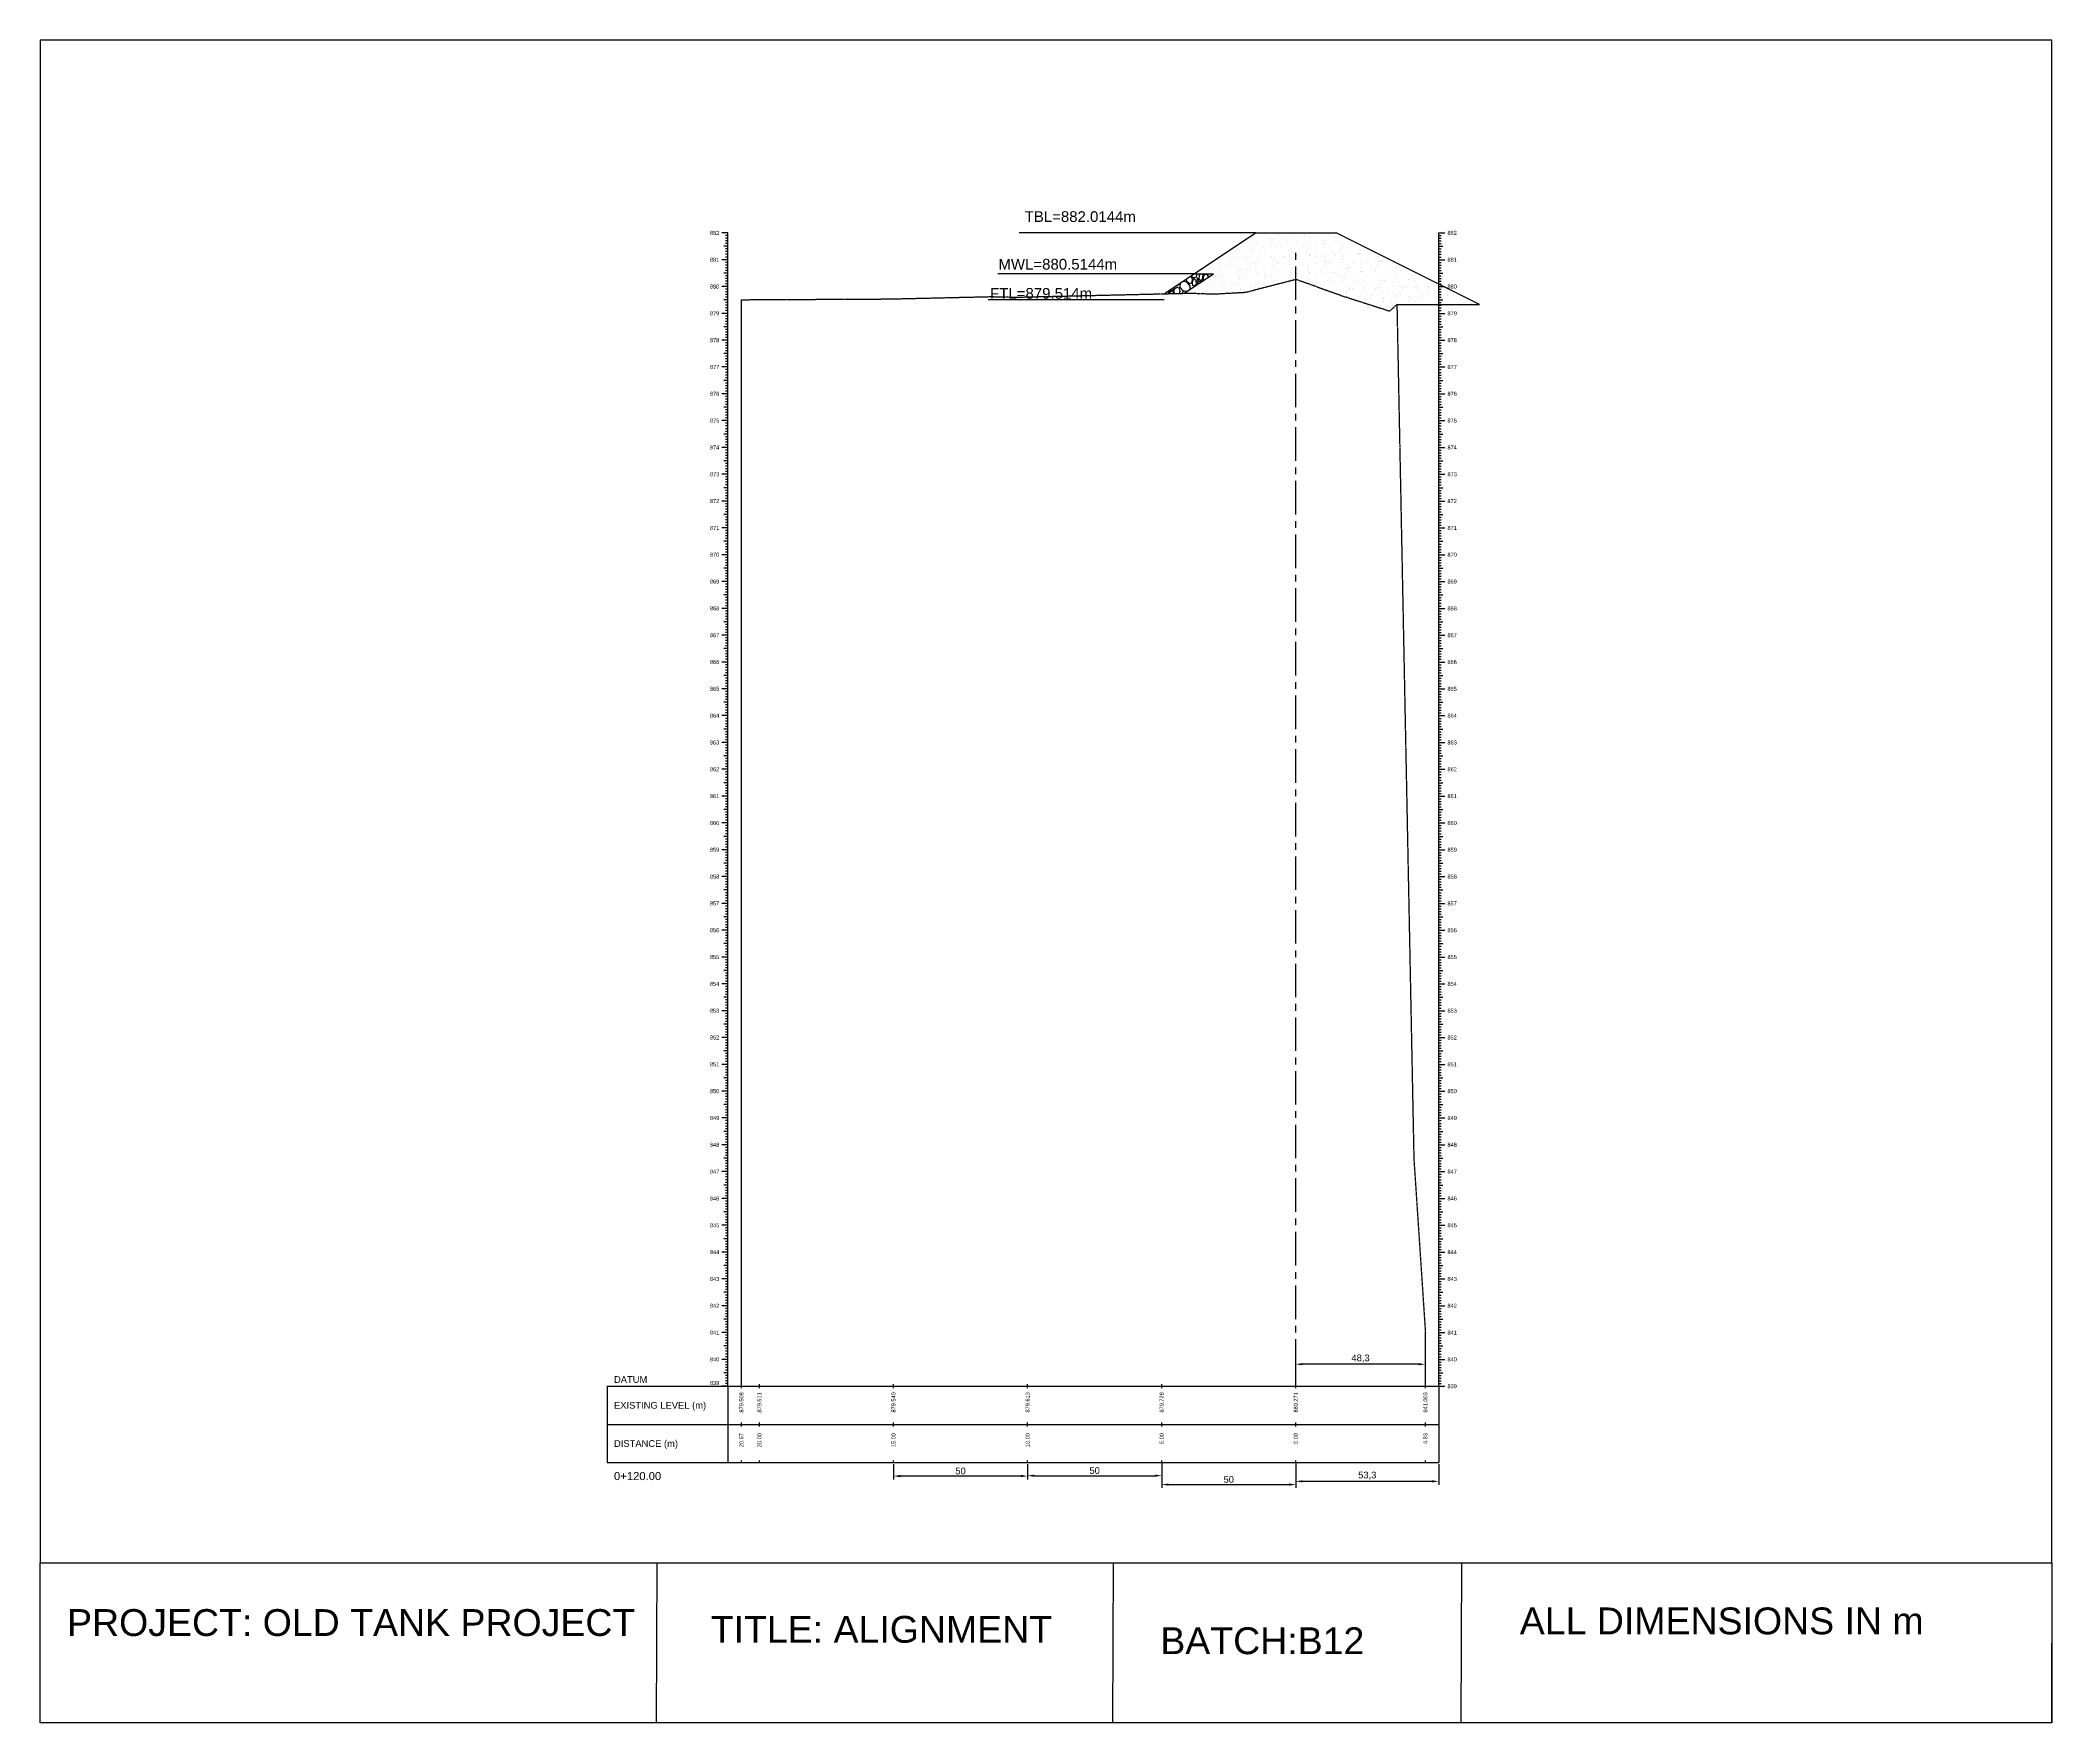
# Model space of a CAD drawing. Header units: millimetres. Extents: x 2640 to 12113, y 6003 to 13668.
# Drawn here: x 2662 to 3412, y 11706 to 12333 of the extents above; entities that cross this region are included whole.
import ezdxf
from ezdxf.enums import TextEntityAlignment as Align

# ---------------------------------------------------------------- set-up
doc = ezdxf.new("R2010")
doc.units = ezdxf.units.MM
doc.linetypes.add('CENTER', pattern=[2, 1.25, -0.25, 0.25, -0.25])
doc.linetypes.add('HIDDEN', pattern=[0.375, 0.25, -0.125])
for name, color, linetype in [('CL', 6, 'CENTER'), ('CS_Drawing', 7, 'Continuous'), ('GL', 3, 'HIDDEN')]:
    doc.layers.add(name, color=color, linetype=linetype)
doc.styles.get("Standard").update_dxf_attribs({"font": 'arial.ttf'})
doc.dimstyles.new('ISO-25', dxfattribs={"dimtxt": 2.5, "dimasz": 2.5, "dimexe": 1.25, "dimexo": 0.625, "dimtad": 1, "dimtxsty": 'Standard', "dimcen": 2.5, "dimadec": 0, "dimazin": 0, "dimtfac": 1, "dimtmove": 0, "dimatfit": 3, "dimfxl": 1, "dimarcsym": 0})

# ---------------------------------------------------------------- blocks, each defined once
blk = doc.blocks.new('*D2')
at = {"color": 0, "lineweight": -2, "transparency": 16777216}
for p, q in [((2980.47, 11802.1), (2980.47, 11796.47)), ((3027.97, 11797.72), (2982.97, 11797.72)), ((3030.47, 11802.1), (3030.47, 11796.47))]:
    blk.add_line(p, q, dxfattribs=at)
at = {"color": 0, "transparency": 16777216}
for points in [[(2982.97, 11798.14), (2982.97, 11797.3), (2980.47, 11797.72)], [(3027.97, 11798.14), (3027.97, 11797.3), (3030.47, 11797.72)]]:
    blk.add_solid(points, dxfattribs=at)
at = {"layer": 'Defpoints', "color": 0, "transparency": 16777216}
for p in [(2980.47, 11802.73), (2980.47, 11797.72), (3030.47, 11802.73)]:
    blk.add_point(p, dxfattribs=at)
at = {"color": 0, "transparency": 16777216, "insert": (3005.47, 11799.62), "char_height": 2.5, "attachment_point": 5}
blk.add_mtext('50', dxfattribs=at)
blk = doc.blocks.new('*D3')
at = {"color": 0, "lineweight": -2, "transparency": 16777216}
for p, q in [((3130.47, 11831.85), (3130.47, 11840.67)), ((3176.28, 11839.42), (3132.97, 11839.42)), ((3178.78, 11831.85), (3178.78, 11840.67))]:
    blk.add_line(p, q, dxfattribs=at)
at = {"color": 0, "transparency": 16777216}
for points in [[(3132.97, 11839.84), (3132.97, 11839.01), (3130.47, 11839.42)], [(3176.28, 11839.84), (3176.28, 11839.01), (3178.78, 11839.42)]]:
    blk.add_solid(points, dxfattribs=at)
at = {"layer": 'Defpoints', "color": 0, "transparency": 16777216}
for p in [(3130.47, 11839.42), (3130.47, 11831.23), (3178.78, 11831.23)]:
    blk.add_point(p, dxfattribs=at)
at = {"color": 0, "transparency": 16777216, "insert": (3154.62, 11841.55), "char_height": 2.5, "attachment_point": 5}
blk.add_mtext('48,3', dxfattribs=at)
blk = doc.blocks.new('*D5')
at = {"color": 0, "lineweight": -2, "transparency": 16777216}
for p, q in [((3030.47, 11802.1), (3030.47, 11796.61)), ((3032.97, 11797.86), (3077.97, 11797.86)), ((3080.47, 11802.1), (3080.47, 11796.61))]:
    blk.add_line(p, q, dxfattribs=at)
at = {"color": 0, "transparency": 16777216}
for points in [[(3032.97, 11798.28), (3032.97, 11797.45), (3030.47, 11797.86)], [(3077.97, 11798.28), (3077.97, 11797.45), (3080.47, 11797.86)]]:
    blk.add_solid(points, dxfattribs=at)
at = {"layer": 'Defpoints', "color": 0, "transparency": 16777216}
for p in [(3030.47, 11802.73), (3080.47, 11802.73), (3080.47, 11797.86)]:
    blk.add_point(p, dxfattribs=at)
at = {"color": 0, "transparency": 16777216, "insert": (3055.47, 11799.76), "char_height": 2.5, "attachment_point": 5}
blk.add_mtext('50', dxfattribs=at)
blk = doc.blocks.new('*D6')
at = {"color": 0, "lineweight": -2, "transparency": 16777216}
for p, q in [((3080.47, 11802.85), (3080.47, 11793.3)), ((3130.47, 11802.1), (3130.47, 11793.3)), ((3082.97, 11794.55), (3127.97, 11794.55))]:
    blk.add_line(p, q, dxfattribs=at)
at = {"color": 0, "transparency": 16777216}
for points in [[(3082.97, 11794.97), (3082.97, 11794.14), (3080.47, 11794.55)], [(3127.97, 11794.97), (3127.97, 11794.14), (3130.47, 11794.55)]]:
    blk.add_solid(points, dxfattribs=at)
at = {"layer": 'Defpoints', "color": 0, "transparency": 16777216}
for p in [(3080.47, 11803.48), (3130.47, 11802.73), (3130.47, 11794.55)]:
    blk.add_point(p, dxfattribs=at)
at = {"color": 0, "transparency": 16777216, "insert": (3105.47, 11796.46), "char_height": 2.5, "attachment_point": 5}
blk.add_mtext('50', dxfattribs=at)
blk = doc.blocks.new('*D7')
at = {"color": 0, "lineweight": -2, "transparency": 16777216}
for p, q in [((3130.47, 11802.85), (3130.47, 11794.51)), ((3183.78, 11802.1), (3183.78, 11794.51)), ((3132.97, 11795.76), (3181.28, 11795.76))]:
    blk.add_line(p, q, dxfattribs=at)
at = {"color": 0, "transparency": 16777216}
for points in [[(3132.97, 11796.17), (3132.97, 11795.34), (3130.47, 11795.76)], [(3181.28, 11796.17), (3181.28, 11795.34), (3183.78, 11795.76)]]:
    blk.add_solid(points, dxfattribs=at)
at = {"layer": 'Defpoints', "color": 0, "transparency": 16777216}
for p in [(3130.47, 11803.48), (3183.78, 11802.73), (3183.78, 11795.76)]:
    blk.add_point(p, dxfattribs=at)
at = {"color": 0, "transparency": 16777216, "insert": (3157.12, 11797.88), "char_height": 2.5, "attachment_point": 5}
blk.add_mtext('53,3', dxfattribs=at)

msp = doc.modelspace()

# ---------------------------------------------------------------- linework, layer by layer
at = {"color": 1}
msp.add_line((3115.472, 12261.229), (3027.306, 12261.229), dxfattribs=at)
for p, q in [((3081.42, 12238.527), (3115.472, 12261.229)), ((3115.472, 12261.229), (3145.472, 12261.229)), ((3198.912, 12234.509), (3145.472, 12261.229)), ((3088.888, 12238.699), (3099.799, 12245.972)), ((3092.601, 12245.981), (3099.799, 12245.972))]:
    msp.add_line(p, q)
at = {"linetype": 'Continuous'}
for p, q in [((3108.576, 12255.406), (3108.576, 12255.406)), ((3109.884, 12256.024), (3109.884, 12256.024)), ((3110.088, 12255.226), (3110.088, 12255.226)), ((3112.113, 12257.436), (3112.113, 12257.436)), ((3113.47, 12255.566), (3113.47, 12255.566)), ((3113.898, 12260.126), (3113.898, 12260.126)), ((3114.352, 12256.676), (3114.352, 12256.676)), ((3114.429, 12259.964), (3114.429, 12259.964)), ((3114.858, 12260.432), (3114.858, 12260.432)), ((3115.562, 12257.004), (3115.562, 12257.004)), ((3115.852, 12259.001), (3115.852, 12259.001)), ((3116.244, 12258.075), (3116.244, 12258.075)), ((3118.364, 12255.726), (3118.364, 12255.726)), ((3119.112, 12255.007), (3119.112, 12255.007)), ((3120.62, 12259.018), (3120.62, 12259.018)), ((3120.746, 12259.161), (3120.746, 12259.161)), ((3120.892, 12256.953), (3120.892, 12256.953)), ((3121.066, 12255.631), (3121.066, 12255.631)), ((3121.429, 12257.535), (3121.429, 12257.535)), ((3121.858, 12258.003), (3121.858, 12258.003)), ((3121.922, 12259.055), (3121.922, 12259.055)), ((3122.605, 12260.126), (3122.605, 12260.126)), ((3123.258, 12255.886), (3123.258, 12255.886)), ((3123.883, 12260.213), (3123.883, 12260.213)), ((3125.076, 12256.072), (3125.076, 12256.072)), ((3125.64, 12259.321), (3125.64, 12259.321)), ((3127.16, 12259.295), (3127.16, 12259.295)), ((3127.334, 12257.972), (3127.334, 12257.972)), ((3128.153, 12256.046), (3128.153, 12256.046)), ((3128.283, 12261.107), (3128.283, 12261.107)), ((3128.429, 12255.105), (3128.429, 12255.105)), ((3128.858, 12255.573), (3128.858, 12255.573)), ((3130.534, 12259.481), (3130.534, 12259.481)), ((3130.883, 12257.783), (3130.883, 12257.783)), ((3131.436, 12258.124), (3131.436, 12258.124)), ((3133.047, 12256.206), (3133.047, 12256.206)), ((3133.199, 12260.311), (3133.199, 12260.311)), ((3133.602, 12260.314), (3133.602, 12260.314)), ((3133.628, 12260.779), (3133.628, 12260.779)), ((3134.056, 12256.864), (3134.056, 12256.864)), ((3134.658, 12255.248), (3134.658, 12255.248)), ((3135.34, 12256.319), (3135.34, 12256.319)), ((3135.428, 12259.641), (3135.428, 12259.641)), ((3137.796, 12260.175), (3137.796, 12260.175)), ((3137.882, 12255.354), (3137.882, 12255.354)), ((3137.941, 12256.366), (3137.941, 12256.366)), ((3140.199, 12257.882), (3140.199, 12257.882)), ((3140.322, 12259.801), (3140.322, 12259.801)), ((3140.324, 12259.206), (3140.324, 12259.206)), ((3140.596, 12257.141), (3140.596, 12257.141)), ((3140.628, 12258.35), (3140.628, 12258.35)), ((3140.77, 12255.819), (3140.77, 12255.819)), ((3141.018, 12257.299), (3141.018, 12257.299)), ((3141.7, 12258.371), (3141.7, 12258.371)), ((3142.653, 12260.56), (3142.653, 12260.56)), ((3142.835, 12256.526), (3142.835, 12256.526)), ((3145.216, 12259.961), (3145.216, 12259.961)), ((3146.864, 12259.483), (3146.864, 12259.483)), ((3147.039, 12258.161), (3147.039, 12258.161)), ((3147.199, 12255.452), (3147.199, 12255.452)), ((3147.378, 12259.351), (3147.378, 12259.351)), ((3147.628, 12255.92), (3147.628, 12255.92)), ((3147.729, 12256.686), (3147.729, 12256.686)), ((3149.653, 12258.13), (3149.653, 12258.13)), ((3150.532, 12256.368), (3150.532, 12256.368)), ((3152.623, 12256.846), (3152.623, 12256.846)), ((3153.761, 12257.053), (3153.761, 12257.053)), ((3095.819, 12247.585), (3095.819, 12247.585)), ((3098.873, 12248.438), (3098.873, 12248.438)), ((3099.634, 12247.867), (3099.634, 12247.867)), ((3101.416, 12251.661), (3101.416, 12251.661)), ((3101.816, 12251.992), (3101.816, 12251.992)), ((3102.087, 12249.927), (3102.087, 12249.927)), ((3102.262, 12248.605), (3102.262, 12248.605)), ((3103.767, 12248.598), (3103.767, 12248.598)), ((3104.888, 12249.552), (3104.888, 12249.552)), ((3105.317, 12250.02), (3105.317, 12250.02)), ((3105.994, 12249.918), (3105.994, 12249.918)), ((3106.311, 12251.821), (3106.311, 12251.821)), ((3107.342, 12252.23), (3107.342, 12252.23)), ((3108.084, 12254.334), (3108.084, 12254.334)), ((3108.356, 12252.269), (3108.356, 12252.269)), ((3108.53, 12250.947), (3108.53, 12250.947)), ((3108.661, 12248.758), (3108.661, 12248.758)), ((3109.202, 12254.952), (3109.202, 12254.952)), ((3109.659, 12254.758), (3109.659, 12254.758)), ((3109.898, 12248.114), (3109.898, 12248.114)), ((3111.205, 12251.981), (3111.205, 12251.981)), ((3112.317, 12247.591), (3112.317, 12247.591)), ((3112.355, 12251.97), (3112.355, 12251.97)), ((3113.555, 12248.918), (3113.555, 12248.918)), ((3114.342, 12249.8), (3114.342, 12249.8)), ((3114.624, 12254.611), (3114.624, 12254.611)), ((3114.798, 12253.289), (3114.798, 12253.289)), ((3115.252, 12249.839), (3115.252, 12249.839)), ((3115.524, 12247.774), (3115.524, 12247.774)), ((3115.576, 12249.094), (3115.576, 12249.094)), ((3116.099, 12252.141), (3116.099, 12252.141)), ((3116.259, 12250.165), (3116.259, 12250.165)), ((3116.659, 12252.329), (3116.659, 12252.329)), ((3117.088, 12252.797), (3117.088, 12252.797)), ((3118.449, 12249.078), (3118.449, 12249.078)), ((3118.715, 12254.021), (3118.715, 12254.021)), ((3120.993, 12252.301), (3120.993, 12252.301)), ((3121.52, 12252.181), (3121.52, 12252.181)), ((3121.792, 12250.116), (3121.792, 12250.116)), ((3121.937, 12251.145), (3121.937, 12251.145)), ((3121.966, 12248.794), (3121.966, 12248.794)), ((3122.619, 12252.216), (3122.619, 12252.216)), ((3123.343, 12249.238), (3123.343, 12249.238)), ((3123.658, 12249.899), (3123.658, 12249.899)), ((3124.087, 12250.367), (3124.087, 12250.367)), ((3125.09, 12248.162), (3125.09, 12248.162)), ((3125.887, 12252.461), (3125.887, 12252.461)), ((3126.112, 12252.577), (3126.112, 12252.577)), ((3127.788, 12254.522), (3127.788, 12254.522)), ((3128.06, 12252.457), (3128.06, 12252.457)), ((3128.234, 12251.135), (3128.234, 12251.135)), ((3128.237, 12249.398), (3128.237, 12249.398)), ((3128.297, 12253.197), (3128.297, 12253.197)), ((3128.688, 12247.685), (3128.688, 12247.685)), ((3128.98, 12254.268), (3128.98, 12254.268)), ((3130.781, 12252.621), (3130.781, 12252.621)), ((3131.087, 12247.938), (3131.087, 12247.938)), ((3131.45, 12250.214), (3131.45, 12250.214)), ((3133.112, 12250.148), (3133.112, 12250.148)), ((3133.132, 12249.558), (3133.132, 12249.558)), ((3134.328, 12254.799), (3134.328, 12254.799)), ((3134.502, 12253.477), (3134.502, 12253.477)), ((3134.956, 12250.027), (3134.956, 12250.027)), ((3135.228, 12247.962), (3135.228, 12247.962)), ((3135.354, 12248.409), (3135.354, 12248.409)), ((3135.429, 12252.676), (3135.429, 12252.676)), ((3135.675, 12252.781), (3135.675, 12252.781)), ((3135.858, 12253.144), (3135.858, 12253.144)), ((3137.811, 12252.265), (3137.811, 12252.265)), ((3138.026, 12249.718), (3138.026, 12249.718)), ((3140.112, 12247.718), (3140.112, 12247.718)), ((3140.57, 12252.941), (3140.57, 12252.941)), ((3141.032, 12249.389), (3141.032, 12249.389)), ((3141.225, 12252.369), (3141.225, 12252.369)), ((3141.496, 12250.304), (3141.496, 12250.304)), ((3141.671, 12248.982), (3141.671, 12248.982)), ((3141.715, 12250.461), (3141.715, 12250.461)), ((3142.428, 12250.246), (3142.428, 12250.246)), ((3142.857, 12250.714), (3142.857, 12250.714)), ((3142.92, 12249.878), (3142.92, 12249.878)), ((3144.171, 12254.317), (3144.171, 12254.317)), ((3144.882, 12252.924), (3144.882, 12252.924)), ((3145.464, 12253.101), (3145.464, 12253.101)), ((3147.393, 12251.441), (3147.393, 12251.441)), ((3147.493, 12254.711), (3147.493, 12254.711)), ((3147.765, 12252.646), (3147.765, 12252.646)), ((3147.814, 12250.038), (3147.814, 12250.038)), ((3147.939, 12251.324), (3147.939, 12251.324)), ((3148.075, 12252.512), (3148.075, 12252.512)), ((3148.393, 12247.874), (3148.393, 12247.874)), ((3149.428, 12247.817), (3149.428, 12247.817)), ((3149.857, 12248.285), (3149.857, 12248.285)), ((3150.358, 12253.261), (3150.358, 12253.261)), ((3150.546, 12248.458), (3150.546, 12248.458)), ((3151.882, 12250.495), (3151.882, 12250.495)), ((3152.708, 12250.198), (3152.708, 12250.198)), ((3153.753, 12253.492), (3153.753, 12253.492)), ((3154.033, 12254.988), (3154.033, 12254.988)), ((3154.199, 12253.023), (3154.199, 12253.023)), ((3154.207, 12253.666), (3154.207, 12253.666)), ((3154.436, 12254.563), (3154.436, 12254.563)), ((3154.628, 12253.491), (3154.628, 12253.491)), ((3154.661, 12250.216), (3154.661, 12250.216)), ((3154.933, 12248.151), (3154.933, 12248.151)), ((3155.252, 12253.421), (3155.252, 12253.421)), ((3156.906, 12250.509), (3156.906, 12250.509)), ((3157.602, 12250.358), (3157.602, 12250.358)), ((3158.882, 12248.065), (3158.882, 12248.065)), ((3160.128, 12247.634), (3160.128, 12247.634)), ((3160.146, 12253.581), (3160.146, 12253.581)), ((3160.81, 12248.705), (3160.81, 12248.705)), ((3160.929, 12252.558), (3160.929, 12252.558)), ((3161.198, 12250.593), (3161.198, 12250.593)), ((3161.201, 12250.493), (3161.201, 12250.493)), ((3161.375, 12249.171), (3161.375, 12249.171)), ((3161.627, 12251.061), (3161.627, 12251.061)), ((3162.496, 12250.518), (3162.496, 12250.518)), ((3166.488, 12249.685), (3166.488, 12249.685)), ((3168.097, 12248.062), (3168.097, 12248.062)), ((3168.198, 12248.164), (3168.198, 12248.164)), ((3168.627, 12248.632), (3168.627, 12248.632)), ((3083.507, 12239.519), (3084.713, 12240.027)), ((3084.713, 12240.027), (3084.747, 12240.745)), ((3084.967, 12239.519), (3085.348, 12240.535)), ((3085.348, 12240.535), (3086.174, 12240.916)), ((3086.174, 12241.36), (3085.851, 12241.481)), ((3086.936, 12242.059), (3086.174, 12241.36)), ((3087.063, 12240.598), (3086.174, 12240.916)), ((3086.924, 12242.196), (3086.935, 12242.059)), ((3087.38, 12239.519), (3087.063, 12240.598)), ((3087.307, 12242.452), (3087.19, 12241.043)), ((3087.19, 12241.043), (3088.523, 12239.582)), ((3090.047, 12242.757), (3088.505, 12243.251)), ((3089.666, 12243.329), (3089.666, 12244.025)), ((3090.936, 12242.186), (3089.666, 12243.329)), ((3091.127, 12241.36), (3090.047, 12242.757)), ((3091.698, 12242.63), (3090.936, 12242.186)), ((3091.069, 12240.152), (3091.127, 12241.36)), ((3091.341, 12245.141), (3091.825, 12244.218)), ((3091.635, 12244.853), (3091.509, 12245.253)), ((3092.524, 12244.472), (3091.635, 12244.853)), ((3091.825, 12244.218), (3091.698, 12242.63)), ((3092.206, 12244.027), (3091.889, 12242.757)), ((3091.889, 12242.757), (3092.016, 12241.551)), ((3092.524, 12241.36), (3092.016, 12241.551)), ((3092.524, 12244.091), (3092.206, 12244.027)), ((3092.524, 12244.408), (3093.413, 12244.789)), ((3092.524, 12244.091), (3093.159, 12243.519)), ((3093.286, 12242.059), (3092.524, 12241.36)), ((3093.158, 12243.519), (3093.285, 12242.059)), ((3093.413, 12244.789), (3093.73, 12245.869)), ((3093.794, 12244.408), (3093.54, 12243.646)), ((3093.54, 12243.646), (3093.73, 12243.202)), ((3093.667, 12242.567), (3093.606, 12241.844)), ((3094.81, 12243.265), (3093.667, 12242.567)), ((3093.73, 12245.869), (3093.697, 12245.98)), ((3093.73, 12243.202), (3094.365, 12243.456)), ((3094.365, 12243.456), (3093.794, 12244.408)), ((3094.226, 12241.417), (3094.226, 12241.417)), ((3094.492, 12245.361), (3094.302, 12244.091)), ((3094.302, 12244.091), (3094.937, 12243.456)), ((3094.937, 12245.869), (3094.492, 12245.361)), ((3095.437, 12243.065), (3094.81, 12243.265)), ((3094.831, 12245.978), (3094.873, 12245.932)), ((3094.873, 12245.932), (3096.207, 12245.869)), ((3095.318, 12245.869), (3094.937, 12245.869)), ((3094.937, 12243.456), (3095.699, 12243.964)), ((3095.889, 12245.551), (3095.318, 12245.869)), ((3095.698, 12243.964), (3095.889, 12245.551)), ((3095.993, 12246.263), (3095.993, 12246.263)), ((3096.016, 12244.98), (3096.587, 12245.805)), ((3096.016, 12243.45), (3096.016, 12244.98)), ((3096.207, 12245.869), (3096.462, 12245.976)), ((3096.448, 12242.813), (3096.448, 12242.813)), ((3096.495, 12242.94), (3096.495, 12242.94)), ((3096.588, 12245.805), (3097.477, 12245.551)), ((3096.719, 12240.748), (3096.719, 12240.748)), ((3097.177, 12244.011), (3097.177, 12244.011)), ((3097.477, 12245.551), (3097.914, 12244.716)), ((3097.667, 12245.869), (3097.707, 12245.975)), ((3097.985, 12244.853), (3097.667, 12245.869)), ((3097.801, 12241.818), (3097.801, 12241.818)), ((3098.067, 12244.818), (3097.985, 12244.853)), ((3099.12, 12241.577), (3099.12, 12241.577)), ((3100.118, 12244.346), (3100.118, 12244.346)), ((3100.547, 12244.814), (3100.547, 12244.814)), ((3101.385, 12245.163), (3101.385, 12245.163)), ((3102.572, 12247.024), (3102.572, 12247.024)), ((3102.716, 12245.155), (3102.716, 12245.155)), ((3102.855, 12244.991), (3102.855, 12244.991)), ((3102.988, 12243.09), (3102.988, 12243.09)), ((3103.162, 12241.768), (3103.162, 12241.768)), ((3103.538, 12246.062), (3103.538, 12246.062)), ((3104.014, 12241.737), (3104.014, 12241.737)), ((3106.009, 12242.008), (3106.009, 12242.008)), ((3106.279, 12245.323), (3106.279, 12245.323)), ((3107.118, 12241.916), (3107.118, 12241.916)), ((3107.547, 12242.385), (3107.547, 12242.385)), ((3108.908, 12241.897), (3108.908, 12241.897)), ((3108.984, 12247.497), (3108.984, 12247.497)), ((3109.216, 12247.043), (3109.216, 12247.043)), ((3109.256, 12245.432), (3109.256, 12245.432)), ((3109.43, 12244.11), (3109.43, 12244.11)), ((3109.571, 12244.594), (3109.571, 12244.594)), ((3109.884, 12240.66), (3109.884, 12240.66)), ((3109.913, 12240.204), (3109.913, 12240.204)), ((3111.174, 12245.483), (3111.174, 12245.483)), ((3111.888, 12247.123), (3111.888, 12247.123)), ((3112.369, 12244.06), (3112.369, 12244.06)), ((3113.802, 12242.057), (3113.802, 12242.057)), ((3115.591, 12241.184), (3115.591, 12241.184)), ((3115.698, 12246.452), (3115.698, 12246.452)), ((3116.068, 12245.643), (3116.068, 12245.643)), ((3116.152, 12243.002), (3116.152, 12243.002)), ((3116.273, 12242.255), (3116.273, 12242.255)), ((3116.424, 12240.937), (3116.424, 12240.937)), ((3116.571, 12242.165), (3116.571, 12242.165)), ((3118.696, 12242.217), (3118.696, 12242.217)), ((3118.73, 12246.111), (3118.73, 12246.111)), ((3118.888, 12244.693), (3118.888, 12244.693)), ((3119.317, 12245.161), (3119.317, 12245.161)), ((3120.962, 12245.803), (3120.962, 12245.803)), ((3121.342, 12247.371), (3121.342, 12247.371)), ((3121.951, 12243.235), (3121.951, 12243.235)), ((3122.42, 12245.343), (3122.42, 12245.343)), ((3122.633, 12244.306), (3122.633, 12244.306)), ((3122.692, 12243.279), (3122.692, 12243.279)), ((3123.59, 12242.377), (3123.59, 12242.377)), ((3125.856, 12245.963), (3125.856, 12245.963)), ((3128.312, 12245.287), (3128.312, 12245.287)), ((3128.342, 12244.941), (3128.342, 12244.941)), ((3128.96, 12245.62), (3128.96, 12245.62)), ((3128.994, 12246.358), (3128.994, 12246.358)), ((3129.134, 12244.298), (3129.134, 12244.298)), ((3130.658, 12247.47), (3130.658, 12247.47)), ((3130.75, 12246.123), (3130.75, 12246.123)), ((3134.672, 12247.338), (3134.672, 12247.338)), ((3135.341, 12242.512), (3135.341, 12242.512)), ((3135.402, 12246.64), (3135.402, 12246.64)), ((3135.644, 12246.283), (3135.644, 12246.283)), ((3135.857, 12243.19), (3135.857, 12243.19)), ((3137.658, 12245.04), (3137.658, 12245.04)), ((3137.825, 12244.355), (3137.825, 12244.355)), ((3138.087, 12245.508), (3138.087, 12245.508)), ((3138.273, 12242.857), (3138.273, 12242.857)), ((3140.538, 12246.443), (3140.538, 12246.443)), ((3141.047, 12241.48), (3141.047, 12241.48)), ((3141.729, 12242.551), (3141.729, 12242.551)), ((3142.125, 12245.532), (3142.125, 12245.532)), ((3142.341, 12240.082), (3142.341, 12240.082)), ((3142.397, 12243.467), (3142.397, 12243.467)), ((3142.571, 12242.145), (3142.571, 12242.145)), ((3143.167, 12243.017), (3143.167, 12243.017)), ((3144.186, 12246.407), (3144.186, 12246.407)), ((3144.658, 12242.611), (3144.658, 12242.611)), ((3145.087, 12243.079), (3145.087, 12243.079)), ((3145.432, 12246.603), (3145.432, 12246.603)), ((3147.112, 12245.289), (3147.112, 12245.289)), ((3147.407, 12243.531), (3147.407, 12243.531)), ((3148.061, 12243.177), (3148.061, 12243.177)), ((3148.09, 12244.602), (3148.09, 12244.602)), ((3148.665, 12245.809), (3148.665, 12245.809)), ((3148.839, 12244.487), (3148.839, 12244.487)), ((3149.293, 12241.037), (3149.293, 12241.037)), ((3150.327, 12246.763), (3150.327, 12246.763)), ((3150.411, 12240.114), (3150.411, 12240.114)), ((3150.56, 12240.548), (3150.56, 12240.548)), ((3151.657, 12240.181), (3151.657, 12240.181)), ((3152.086, 12240.649), (3152.086, 12240.649)), ((3152.955, 12243.337), (3152.955, 12243.337)), ((3153.768, 12245.582), (3153.768, 12245.582)), ((3154.111, 12242.859), (3154.111, 12242.859)), ((3154.45, 12246.653), (3154.45, 12246.653)), ((3155.107, 12246.829), (3155.107, 12246.829)), ((3155.221, 12246.923), (3155.221, 12246.923)), ((3155.306, 12240.274), (3155.306, 12240.274)), ((3155.561, 12243.379), (3155.561, 12243.379)), ((3155.833, 12241.314), (3155.833, 12241.314)), ((3156.428, 12245.387), (3156.428, 12245.387)), ((3156.857, 12245.855), (3156.857, 12245.855)), ((3156.921, 12242.599), (3156.921, 12242.599)), ((3157.849, 12243.497), (3157.849, 12243.497)), ((3160.115, 12247.083), (3160.115, 12247.083)), ((3160.2, 12240.434), (3160.2, 12240.434)), ((3160.825, 12240.795), (3160.825, 12240.795)), ((3161.111, 12240.43), (3161.111, 12240.43)), ((3161.829, 12245.721), (3161.829, 12245.721)), ((3162.101, 12243.656), (3162.101, 12243.656)), ((3162.275, 12242.333), (3162.275, 12242.333)), ((3162.744, 12243.657), (3162.744, 12243.657)), ((3163.281, 12244.651), (3163.281, 12244.651)), ((3163.428, 12242.958), (3163.428, 12242.958)), ((3163.857, 12243.426), (3163.857, 12243.426)), ((3165.009, 12247.243), (3165.009, 12247.243)), ((3165.094, 12240.594), (3165.094, 12240.594)), ((3165.882, 12245.636), (3165.882, 12245.636)), ((3166.503, 12241.775), (3166.503, 12241.775)), ((3167.185, 12242.846), (3167.185, 12242.846)), ((3167.638, 12243.817), (3167.638, 12243.817)), ((3168.369, 12245.997), (3168.369, 12245.997)), ((3168.543, 12244.675), (3168.543, 12244.675)), ((3168.997, 12241.225), (3168.997, 12241.225)), ((3169.642, 12246.702), (3169.642, 12246.702)), ((3169.903, 12247.403), (3169.903, 12247.403)), ((3169.988, 12240.754), (3169.988, 12240.754)), ((3170.427, 12240.528), (3170.427, 12240.528)), ((3170.856, 12240.996), (3170.856, 12240.996)), ((3172.532, 12243.977), (3172.532, 12243.977)), ((3172.863, 12243.826), (3172.863, 12243.826)), ((3172.881, 12243.206), (3172.881, 12243.206)), ((3173.546, 12244.898), (3173.546, 12244.898)), ((3174.882, 12240.914), (3174.882, 12240.914)), ((3175.198, 12245.734), (3175.198, 12245.734)), ((3175.266, 12243.567), (3175.266, 12243.567)), ((3175.537, 12241.502), (3175.537, 12241.502)), ((3175.712, 12240.18), (3175.712, 12240.18)), ((3176.016, 12240.844), (3176.016, 12240.844)), ((3177.426, 12244.137), (3177.426, 12244.137)), ((3179.776, 12241.074), (3179.776, 12241.074)), ((3179.881, 12240.777), (3179.881, 12240.777)), ((3181.98, 12242.522), (3181.98, 12242.522)), ((3185.598, 12240.019), (3185.598, 12240.019)), ((3081.753, 12238.749), (3081.72, 12238.534)), ((3083.189, 12239.201), (3082.776, 12239.431)), ((3082.947, 12239.545), (3083.507, 12239.519)), ((3083.113, 12238.566), (3083.189, 12239.201)), ((3083.316, 12238.63), (3083.887, 12239.455)), ((3083.316, 12238.57), (3083.316, 12238.63)), ((3083.888, 12239.455), (3084.777, 12239.201)), ((3084.777, 12239.201), (3085.086, 12238.611)), ((3085.249, 12238.615), (3084.967, 12239.519)), ((3087.127, 12238.658), (3087.38, 12239.519)), ((3088.142, 12239.011), (3088.092, 12238.68)), ((3088.587, 12239.519), (3088.142, 12239.011)), ((3088.523, 12239.582), (3089.857, 12239.519)), ((3088.968, 12239.519), (3088.587, 12239.519)), ((3089.539, 12239.201), (3088.968, 12239.519)), ((3089.53, 12239.126), (3089.539, 12239.201)), ((3089.857, 12239.519), (3090.568, 12239.818)), ((3095.347, 12239.14), (3095.347, 12239.14)), ((3095.776, 12239.608), (3095.776, 12239.608)), ((3096.894, 12239.426), (3096.894, 12239.426)), ((3099.648, 12239.957), (3099.648, 12239.957)), ((3104.801, 12239.388), (3104.801, 12239.388)), ((3109.23, 12239.133), (3109.23, 12239.133)), ((3114.546, 12239.955), (3114.546, 12239.955)), ((3145.517, 12239.954), (3145.517, 12239.954)), ((3149.341, 12237.653), (3149.341, 12237.653)), ((3149.565, 12238.972), (3149.565, 12238.972)), ((3149.739, 12237.65), (3149.739, 12237.65)), ((3152.924, 12236.84), (3152.924, 12236.84)), ((3153.782, 12237.672), (3153.782, 12237.672)), ((3154.464, 12238.743), (3154.464, 12238.743)), ((3156.007, 12239.992), (3156.007, 12239.992)), ((3156.341, 12235.223), (3156.341, 12235.223)), ((3156.461, 12236.542), (3156.461, 12236.542)), ((3157.818, 12237), (3157.818, 12237)), ((3158.657, 12237.752), (3158.657, 12237.752)), ((3159.086, 12238.22), (3159.086, 12238.22)), ((3160.142, 12239.724), (3160.142, 12239.724)), ((3162.712, 12237.16), (3162.712, 12237.16)), ((3162.729, 12238.883), (3162.729, 12238.883)), ((3163.001, 12236.818), (3163.001, 12236.818)), ((3163.175, 12235.496), (3163.175, 12235.496)), ((3163.296, 12236.741), (3163.296, 12236.741)), ((3163.34, 12232.794), (3163.34, 12232.794)), ((3165.341, 12233.734), (3165.341, 12233.734)), ((3165.657, 12235.322), (3165.657, 12235.322)), ((3166.086, 12235.79), (3166.086, 12235.79)), ((3166.517, 12233.865), (3166.517, 12233.865)), ((3167.2, 12234.936), (3167.2, 12234.936)), ((3167.606, 12237.32), (3167.606, 12237.32)), ((3168.111, 12238), (3168.111, 12238)), ((3169.269, 12239.16), (3169.269, 12239.16)), ((3169.443, 12237.838), (3169.443, 12237.838)), ((3169.656, 12238.792), (3169.656, 12238.792)), ((3172.501, 12237.48), (3172.501, 12237.48)), ((3172.878, 12235.917), (3172.878, 12235.917)), ((3173.56, 12236.988), (3173.56, 12236.988)), ((3175.111, 12235.571), (3175.111, 12235.571)), ((3176.166, 12236.73), (3176.166, 12236.73)), ((3176.438, 12234.665), (3176.438, 12234.665)), ((3177.395, 12237.64), (3177.395, 12237.64)), ((3177.427, 12238.099), (3177.427, 12238.099)), ((3177.856, 12238.567), (3177.856, 12238.567)), ((3179.238, 12237.968), (3179.238, 12237.968)), ((3179.92, 12239.039), (3179.92, 12239.039)), ((3182.289, 12237.8), (3182.289, 12237.8)), ((3182.391, 12234.985), (3182.391, 12234.985)), ((3182.434, 12239.072), (3182.434, 12239.072)), ((3182.706, 12237.007), (3182.706, 12237.007)), ((3182.88, 12235.685), (3182.88, 12235.685)), ((3184.427, 12235.669), (3184.427, 12235.669)), ((3184.856, 12236.137), (3184.856, 12236.137)), ((3186.881, 12238.347), (3186.881, 12238.347)), ((3187.183, 12237.96), (3187.183, 12237.96)), ((3188.752, 12237.036), (3188.752, 12237.036)), ((3188.974, 12239.349), (3188.974, 12239.349)), ((3189.148, 12238.027), (3189.148, 12238.027)), ((3189.602, 12234.577), (3189.602, 12234.577)), ((3189.812, 12234.534), (3189.812, 12234.534)), ((3192.656, 12235.232), (3192.656, 12235.232)), ((3193.881, 12235.918), (3193.881, 12235.918)), ((3194.706, 12234.694), (3194.706, 12234.694)), ((3196.142, 12234.854), (3196.142, 12234.854))]:
    msp.add_line(p, q, dxfattribs=at)
at = {"color": 4}
msp.add_line((3092.601, 12245.981), (3019.434, 12245.981), dxfattribs=at)
at = {"color": 6}
msp.add_line((3081.42, 12236.229), (3015.753, 12236.229), dxfattribs=at)
at = {"color": 85, "true_color": 0x58ba48}
msp.add_line((3168.165, 12234.509), (3198.912, 12234.509), dxfattribs=at)
for points in [[(2662.339, 11765.403), (3412.339, 11765.403), (3412.339, 12333.052), (2662.339, 12333.052)], [(2662.339, 11765.403), (3412.339, 11765.403), (3412.339, 11705.743), (2662.339, 11705.743)], [(2892.339, 11765.403), (3062.339, 11765.403), (3062.159, 11705.743), (2892.159, 11705.743)], [(3192.339, 11765.403), (3412.339, 11765.403), (3412.188, 11705.743), (3192.188, 11705.743)]]:
    msp.add_lwpolyline(points, close=True)
at = {"layer": 'CL', "ltscale": 10}
msp.add_line((3130.472, 11836.229), (3130.472, 12256.229), dxfattribs=at)
at = {"layer": 'CS_Drawing'}
for p, q in [((2918.772, 12261.229), (2916.522, 12261.229)), ((2918.772, 12261.229), (2917.197, 12261.229)), ((2918.772, 12256.229), (2917.197, 12256.229)), ((2918.772, 12260.229), (2917.872, 12260.229)), ((2918.772, 12259.229), (2917.872, 12259.229)), ((2918.772, 12258.229), (2917.872, 12258.229)), ((2918.772, 12257.229), (2917.872, 12257.229)), ((2918.772, 12256.229), (2917.872, 12256.229)), ((2918.772, 12255.229), (2917.872, 12255.229)), ((2918.772, 11831.229), (2918.772, 12261.229)), ((3183.776, 12261.229), (3186.026, 12261.229)), ((3183.776, 12261.229), (3185.351, 12261.229)), ((3183.776, 11831.229), (3183.776, 12261.229)), ((3183.776, 12260.229), (3184.676, 12260.229)), ((3183.776, 12259.229), (3184.676, 12259.229)), ((3183.776, 12258.229), (3184.676, 12258.229)), ((3183.776, 12257.229), (3184.676, 12257.229)), ((3183.776, 12256.229), (3185.351, 12256.229)), ((3183.776, 12256.229), (3184.676, 12256.229)), ((3183.776, 12255.229), (3184.676, 12255.229)), ((2918.772, 12251.229), (2916.522, 12251.229)), ((2918.772, 12251.229), (2917.197, 12251.229)), ((2918.772, 12254.229), (2917.872, 12254.229)), ((2918.772, 12253.229), (2917.872, 12253.229)), ((2918.772, 12252.229), (2917.872, 12252.229)), ((2918.772, 12251.229), (2917.872, 12251.229)), ((2918.772, 12250.229), (2917.872, 12250.229)), ((2918.772, 12249.229), (2917.872, 12249.229)), ((2918.772, 12248.229), (2917.872, 12248.229)), ((3183.776, 12254.229), (3184.676, 12254.229)), ((3183.776, 12253.229), (3184.676, 12253.229)), ((3183.776, 12252.229), (3184.676, 12252.229)), ((3183.776, 12251.229), (3186.026, 12251.229)), ((3183.776, 12251.229), (3185.351, 12251.229)), ((3183.776, 12251.229), (3184.676, 12251.229)), ((3183.776, 12250.229), (3184.676, 12250.229)), ((3183.776, 12249.229), (3184.676, 12249.229)), ((3183.776, 12248.229), (3184.676, 12248.229)), ((2918.772, 12241.229), (2916.522, 12241.229)), ((2918.772, 12246.229), (2917.197, 12246.229)), ((2918.772, 12241.229), (2917.197, 12241.229)), ((2918.772, 12247.229), (2917.872, 12247.229)), ((2918.772, 12246.229), (2917.872, 12246.229)), ((2918.772, 12245.229), (2917.872, 12245.229)), ((2918.772, 12244.229), (2917.872, 12244.229)), ((2918.772, 12243.229), (2917.872, 12243.229)), ((2918.772, 12242.229), (2917.872, 12242.229)), ((2918.772, 12241.229), (2917.872, 12241.229)), ((2918.772, 12240.229), (2917.872, 12240.229)), ((3183.776, 12247.229), (3184.676, 12247.229)), ((3183.776, 12246.229), (3185.351, 12246.229)), ((3183.776, 12246.229), (3184.676, 12246.229)), ((3183.776, 12245.229), (3184.676, 12245.229)), ((3183.776, 12244.229), (3184.676, 12244.229)), ((3183.776, 12243.229), (3184.676, 12243.229)), ((3183.776, 12242.229), (3184.676, 12242.229)), ((3183.776, 12241.229), (3186.026, 12241.229)), ((3183.776, 12241.229), (3185.351, 12241.229)), ((3183.776, 12241.229), (3184.676, 12241.229)), ((3183.776, 12240.229), (3184.676, 12240.229)), ((2918.772, 12236.229), (2917.197, 12236.229)), ((2918.772, 12239.229), (2917.872, 12239.229)), ((2918.772, 12238.229), (2917.872, 12238.229)), ((2918.772, 12237.229), (2917.872, 12237.229)), ((2918.772, 12236.229), (2917.872, 12236.229)), ((2918.772, 12235.229), (2917.872, 12235.229)), ((2918.772, 12234.229), (2917.872, 12234.229)), ((2918.772, 12233.229), (2917.872, 12233.229)), ((2923.772, 11831.229), (2923.772, 12236.309)), ((3183.776, 12239.229), (3184.676, 12239.229)), ((3183.776, 12238.229), (3184.676, 12238.229)), ((3183.776, 12237.229), (3184.676, 12237.229)), ((3183.776, 12236.229), (3185.351, 12236.229)), ((3183.776, 12236.229), (3184.676, 12236.229)), ((3183.776, 12235.229), (3184.676, 12235.229)), ((3183.776, 12234.229), (3184.676, 12234.229)), ((3183.776, 12233.229), (3184.676, 12233.229)), ((2918.772, 12231.229), (2916.522, 12231.229)), ((2918.772, 12231.229), (2917.197, 12231.229)), ((2918.772, 12226.229), (2917.197, 12226.229)), ((2918.772, 12232.229), (2917.872, 12232.229)), ((2918.772, 12231.229), (2917.872, 12231.229)), ((2918.772, 12230.229), (2917.872, 12230.229)), ((2918.772, 12229.229), (2917.872, 12229.229)), ((2918.772, 12228.229), (2917.872, 12228.229)), ((2918.772, 12227.229), (2917.872, 12227.229)), ((2918.772, 12226.229), (2917.872, 12226.229)), ((2918.772, 12225.229), (2917.872, 12225.229)), ((3183.776, 12232.229), (3184.676, 12232.229)), ((3183.776, 12231.229), (3186.026, 12231.229)), ((3183.776, 12231.229), (3185.351, 12231.229)), ((3183.776, 12231.229), (3184.676, 12231.229)), ((3183.776, 12230.229), (3184.676, 12230.229)), ((3183.776, 12229.229), (3184.676, 12229.229)), ((3183.776, 12228.229), (3184.676, 12228.229)), ((3183.776, 12227.229), (3184.676, 12227.229)), ((3183.776, 12226.229), (3185.351, 12226.229)), ((3183.776, 12226.229), (3184.676, 12226.229)), ((3183.776, 12225.229), (3184.676, 12225.229)), ((2918.772, 12221.229), (2916.522, 12221.229)), ((2918.772, 12221.229), (2917.197, 12221.229)), ((2918.772, 12224.229), (2917.872, 12224.229)), ((2918.772, 12223.229), (2917.872, 12223.229)), ((2918.772, 12222.229), (2917.872, 12222.229)), ((2918.772, 12221.229), (2917.872, 12221.229)), ((2918.772, 12220.229), (2917.872, 12220.229)), ((2918.772, 12219.229), (2917.872, 12219.229)), ((2918.772, 12218.229), (2917.872, 12218.229)), ((3183.776, 12224.229), (3184.676, 12224.229)), ((3183.776, 12223.229), (3184.676, 12223.229)), ((3183.776, 12222.229), (3184.676, 12222.229)), ((3183.776, 12221.229), (3186.026, 12221.229)), ((3183.776, 12221.229), (3185.351, 12221.229)), ((3183.776, 12221.229), (3184.676, 12221.229)), ((3183.776, 12220.229), (3184.676, 12220.229)), ((3183.776, 12219.229), (3184.676, 12219.229)), ((3183.776, 12218.229), (3184.676, 12218.229)), ((2918.772, 12211.229), (2916.522, 12211.229)), ((2918.772, 12216.229), (2917.197, 12216.229)), ((2918.772, 12211.229), (2917.197, 12211.229)), ((2918.772, 12217.229), (2917.872, 12217.229)), ((2918.772, 12216.229), (2917.872, 12216.229)), ((2918.772, 12215.229), (2917.872, 12215.229)), ((2918.772, 12214.229), (2917.872, 12214.229)), ((2918.772, 12213.229), (2917.872, 12213.229)), ((2918.772, 12212.229), (2917.872, 12212.229)), ((2918.772, 12211.229), (2917.872, 12211.229)), ((2918.772, 12210.229), (2917.872, 12210.229)), ((3183.776, 12217.229), (3184.676, 12217.229)), ((3183.776, 12216.229), (3185.351, 12216.229)), ((3183.776, 12216.229), (3184.676, 12216.229)), ((3183.776, 12215.229), (3184.676, 12215.229)), ((3183.776, 12214.229), (3184.676, 12214.229)), ((3183.776, 12213.229), (3184.676, 12213.229)), ((3183.776, 12212.229), (3184.676, 12212.229)), ((3183.776, 12211.229), (3186.026, 12211.229)), ((3183.776, 12211.229), (3185.351, 12211.229)), ((3183.776, 12211.229), (3184.676, 12211.229)), ((3183.776, 12210.229), (3184.676, 12210.229)), ((2918.772, 12206.229), (2917.197, 12206.229)), ((2918.772, 12209.229), (2917.872, 12209.229)), ((2918.772, 12208.229), (2917.872, 12208.229)), ((2918.772, 12207.229), (2917.872, 12207.229)), ((2918.772, 12206.229), (2917.872, 12206.229)), ((2918.772, 12205.229), (2917.872, 12205.229)), ((2918.772, 12204.229), (2917.872, 12204.229)), ((2918.772, 12203.229), (2917.872, 12203.229)), ((3183.776, 12209.229), (3184.676, 12209.229)), ((3183.776, 12208.229), (3184.676, 12208.229)), ((3183.776, 12207.229), (3184.676, 12207.229)), ((3183.776, 12206.229), (3185.351, 12206.229)), ((3183.776, 12206.229), (3184.676, 12206.229)), ((3183.776, 12205.229), (3184.676, 12205.229)), ((3183.776, 12204.229), (3184.676, 12204.229)), ((3183.776, 12203.229), (3184.676, 12203.229)), ((2918.772, 12201.229), (2916.522, 12201.229)), ((2918.772, 12201.229), (2917.197, 12201.229)), ((2918.772, 12196.229), (2917.197, 12196.229)), ((2918.772, 12202.229), (2917.872, 12202.229)), ((2918.772, 12201.229), (2917.872, 12201.229)), ((2918.772, 12200.229), (2917.872, 12200.229)), ((2918.772, 12199.229), (2917.872, 12199.229)), ((2918.772, 12198.229), (2917.872, 12198.229)), ((2918.772, 12197.229), (2917.872, 12197.229)), ((2918.772, 12196.229), (2917.872, 12196.229)), ((2918.772, 12195.229), (2917.872, 12195.229)), ((3183.776, 12202.229), (3184.676, 12202.229)), ((3183.776, 12201.229), (3186.026, 12201.229)), ((3183.776, 12201.229), (3185.351, 12201.229)), ((3183.776, 12201.229), (3184.676, 12201.229)), ((3183.776, 12200.229), (3184.676, 12200.229)), ((3183.776, 12199.229), (3184.676, 12199.229)), ((3183.776, 12198.229), (3184.676, 12198.229)), ((3183.776, 12197.229), (3184.676, 12197.229)), ((3183.776, 12196.229), (3185.351, 12196.229)), ((3183.776, 12196.229), (3184.676, 12196.229)), ((3183.776, 12195.229), (3184.676, 12195.229)), ((2918.772, 12191.229), (2916.522, 12191.229)), ((2918.772, 12191.229), (2917.197, 12191.229)), ((2918.772, 12194.229), (2917.872, 12194.229)), ((2918.772, 12193.229), (2917.872, 12193.229)), ((2918.772, 12192.229), (2917.872, 12192.229)), ((2918.772, 12191.229), (2917.872, 12191.229)), ((2918.772, 12190.229), (2917.872, 12190.229)), ((2918.772, 12189.229), (2917.872, 12189.229)), ((2918.772, 12188.229), (2917.872, 12188.229)), ((3183.776, 12194.229), (3184.676, 12194.229)), ((3183.776, 12193.229), (3184.676, 12193.229)), ((3183.776, 12192.229), (3184.676, 12192.229)), ((3183.776, 12191.229), (3186.026, 12191.229)), ((3183.776, 12191.229), (3185.351, 12191.229)), ((3183.776, 12191.229), (3184.676, 12191.229)), ((3183.776, 12190.229), (3184.676, 12190.229)), ((3183.776, 12189.229), (3184.676, 12189.229)), ((3183.776, 12188.229), (3184.676, 12188.229)), ((2918.772, 12181.229), (2916.522, 12181.229)), ((2918.772, 12186.229), (2917.197, 12186.229)), ((2918.772, 12181.229), (2917.197, 12181.229)), ((2918.772, 12187.229), (2917.872, 12187.229)), ((2918.772, 12186.229), (2917.872, 12186.229)), ((2918.772, 12185.229), (2917.872, 12185.229)), ((2918.772, 12184.229), (2917.872, 12184.229)), ((2918.772, 12183.229), (2917.872, 12183.229)), ((2918.772, 12182.229), (2917.872, 12182.229)), ((2918.772, 12181.229), (2917.872, 12181.229)), ((2918.772, 12180.229), (2917.872, 12180.229)), ((3183.776, 12187.229), (3184.676, 12187.229)), ((3183.776, 12186.229), (3185.351, 12186.229)), ((3183.776, 12186.229), (3184.676, 12186.229)), ((3183.776, 12185.229), (3184.676, 12185.229)), ((3183.776, 12184.229), (3184.676, 12184.229)), ((3183.776, 12183.229), (3184.676, 12183.229)), ((3183.776, 12182.229), (3184.676, 12182.229)), ((3183.776, 12181.229), (3186.026, 12181.229)), ((3183.776, 12181.229), (3185.351, 12181.229)), ((3183.776, 12181.229), (3184.676, 12181.229)), ((3183.776, 12180.229), (3184.676, 12180.229)), ((2918.772, 12176.229), (2917.197, 12176.229)), ((2918.772, 12179.229), (2917.872, 12179.229)), ((2918.772, 12178.229), (2917.872, 12178.229)), ((2918.772, 12177.229), (2917.872, 12177.229)), ((2918.772, 12176.229), (2917.872, 12176.229)), ((2918.772, 12175.229), (2917.872, 12175.229)), ((2918.772, 12174.229), (2917.872, 12174.229)), ((2918.772, 12173.229), (2917.872, 12173.229)), ((3183.776, 12179.229), (3184.676, 12179.229)), ((3183.776, 12178.229), (3184.676, 12178.229)), ((3183.776, 12177.229), (3184.676, 12177.229)), ((3183.776, 12176.229), (3185.351, 12176.229)), ((3183.776, 12176.229), (3184.676, 12176.229)), ((3183.776, 12175.229), (3184.676, 12175.229)), ((3183.776, 12174.229), (3184.676, 12174.229)), ((3183.776, 12173.229), (3184.676, 12173.229)), ((2918.772, 12171.229), (2916.522, 12171.229)), ((2918.772, 12171.229), (2917.197, 12171.229)), ((2918.772, 12166.229), (2917.197, 12166.229)), ((2918.772, 12172.229), (2917.872, 12172.229)), ((2918.772, 12171.229), (2917.872, 12171.229)), ((2918.772, 12170.229), (2917.872, 12170.229)), ((2918.772, 12169.229), (2917.872, 12169.229)), ((2918.772, 12168.229), (2917.872, 12168.229)), ((2918.772, 12167.229), (2917.872, 12167.229)), ((2918.772, 12166.229), (2917.872, 12166.229)), ((2918.772, 12165.229), (2917.872, 12165.229)), ((3183.776, 12172.229), (3184.676, 12172.229)), ((3183.776, 12171.229), (3186.026, 12171.229)), ((3183.776, 12171.229), (3185.351, 12171.229)), ((3183.776, 12171.229), (3184.676, 12171.229)), ((3183.776, 12170.229), (3184.676, 12170.229)), ((3183.776, 12169.229), (3184.676, 12169.229)), ((3183.776, 12168.229), (3184.676, 12168.229)), ((3183.776, 12167.229), (3184.676, 12167.229)), ((3183.776, 12166.229), (3185.351, 12166.229)), ((3183.776, 12166.229), (3184.676, 12166.229)), ((3183.776, 12165.229), (3184.676, 12165.229)), ((2918.772, 12161.229), (2916.522, 12161.229)), ((2918.772, 12161.229), (2917.197, 12161.229)), ((2918.772, 12164.229), (2917.872, 12164.229)), ((2918.772, 12163.229), (2917.872, 12163.229)), ((2918.772, 12162.229), (2917.872, 12162.229)), ((2918.772, 12161.229), (2917.872, 12161.229)), ((2918.772, 12160.229), (2917.872, 12160.229)), ((2918.772, 12159.229), (2917.872, 12159.229)), ((2918.772, 12158.229), (2917.872, 12158.229)), ((3183.776, 12164.229), (3184.676, 12164.229)), ((3183.776, 12163.229), (3184.676, 12163.229)), ((3183.776, 12162.229), (3184.676, 12162.229)), ((3183.776, 12161.229), (3186.026, 12161.229)), ((3183.776, 12161.229), (3185.351, 12161.229)), ((3183.776, 12161.229), (3184.676, 12161.229)), ((3183.776, 12160.229), (3184.676, 12160.229)), ((3183.776, 12159.229), (3184.676, 12159.229)), ((3183.776, 12158.229), (3184.676, 12158.229)), ((2918.772, 12151.229), (2916.522, 12151.229)), ((2918.772, 12156.229), (2917.197, 12156.229)), ((2918.772, 12151.229), (2917.197, 12151.229)), ((2918.772, 12157.229), (2917.872, 12157.229)), ((2918.772, 12156.229), (2917.872, 12156.229)), ((2918.772, 12155.229), (2917.872, 12155.229)), ((2918.772, 12154.229), (2917.872, 12154.229)), ((2918.772, 12153.229), (2917.872, 12153.229)), ((2918.772, 12152.229), (2917.872, 12152.229)), ((2918.772, 12151.229), (2917.872, 12151.229)), ((2918.772, 12150.229), (2917.872, 12150.229)), ((3183.776, 12157.229), (3184.676, 12157.229)), ((3183.776, 12156.229), (3185.351, 12156.229)), ((3183.776, 12156.229), (3184.676, 12156.229)), ((3183.776, 12155.229), (3184.676, 12155.229)), ((3183.776, 12154.229), (3184.676, 12154.229)), ((3183.776, 12153.229), (3184.676, 12153.229)), ((3183.776, 12152.229), (3184.676, 12152.229)), ((3183.776, 12151.229), (3186.026, 12151.229)), ((3183.776, 12151.229), (3185.351, 12151.229)), ((3183.776, 12151.229), (3184.676, 12151.229)), ((3183.776, 12150.229), (3184.676, 12150.229)), ((2918.772, 12146.229), (2917.197, 12146.229)), ((2918.772, 12149.229), (2917.872, 12149.229)), ((2918.772, 12148.229), (2917.872, 12148.229)), ((2918.772, 12147.229), (2917.872, 12147.229)), ((2918.772, 12146.229), (2917.872, 12146.229)), ((2918.772, 12145.229), (2917.872, 12145.229)), ((2918.772, 12144.229), (2917.872, 12144.229)), ((2918.772, 12143.229), (2917.872, 12143.229)), ((3183.776, 12149.229), (3184.676, 12149.229)), ((3183.776, 12148.229), (3184.676, 12148.229)), ((3183.776, 12147.229), (3184.676, 12147.229)), ((3183.776, 12146.229), (3185.351, 12146.229)), ((3183.776, 12146.229), (3184.676, 12146.229)), ((3183.776, 12145.229), (3184.676, 12145.229)), ((3183.776, 12144.229), (3184.676, 12144.229)), ((3183.776, 12143.229), (3184.676, 12143.229)), ((2918.772, 12141.229), (2916.522, 12141.229)), ((2918.772, 12141.229), (2917.197, 12141.229)), ((2918.772, 12136.229), (2917.197, 12136.229)), ((2918.772, 12142.229), (2917.872, 12142.229)), ((2918.772, 12141.229), (2917.872, 12141.229)), ((2918.772, 12140.229), (2917.872, 12140.229)), ((2918.772, 12139.229), (2917.872, 12139.229)), ((2918.772, 12138.229), (2917.872, 12138.229)), ((2918.772, 12137.229), (2917.872, 12137.229)), ((2918.772, 12136.229), (2917.872, 12136.229)), ((2918.772, 12135.229), (2917.872, 12135.229)), ((3183.776, 12142.229), (3184.676, 12142.229)), ((3183.776, 12141.229), (3186.026, 12141.229)), ((3183.776, 12141.229), (3185.351, 12141.229)), ((3183.776, 12141.229), (3184.676, 12141.229)), ((3183.776, 12140.229), (3184.676, 12140.229)), ((3183.776, 12139.229), (3184.676, 12139.229)), ((3183.776, 12138.229), (3184.676, 12138.229)), ((3183.776, 12137.229), (3184.676, 12137.229)), ((3183.776, 12136.229), (3185.351, 12136.229)), ((3183.776, 12136.229), (3184.676, 12136.229)), ((3183.776, 12135.229), (3184.676, 12135.229)), ((2918.772, 12131.229), (2916.522, 12131.229)), ((2918.772, 12131.229), (2917.197, 12131.229)), ((2918.772, 12134.229), (2917.872, 12134.229)), ((2918.772, 12133.229), (2917.872, 12133.229)), ((2918.772, 12132.229), (2917.872, 12132.229)), ((2918.772, 12131.229), (2917.872, 12131.229)), ((2918.772, 12130.229), (2917.872, 12130.229)), ((2918.772, 12129.229), (2917.872, 12129.229)), ((2918.772, 12128.229), (2917.872, 12128.229)), ((3183.776, 12134.229), (3184.676, 12134.229)), ((3183.776, 12133.229), (3184.676, 12133.229)), ((3183.776, 12132.229), (3184.676, 12132.229)), ((3183.776, 12131.229), (3186.026, 12131.229)), ((3183.776, 12131.229), (3185.351, 12131.229)), ((3183.776, 12131.229), (3184.676, 12131.229)), ((3183.776, 12130.229), (3184.676, 12130.229)), ((3183.776, 12129.229), (3184.676, 12129.229)), ((3183.776, 12128.229), (3184.676, 12128.229)), ((2918.772, 12121.229), (2916.522, 12121.229)), ((2918.772, 12126.229), (2917.197, 12126.229)), ((2918.772, 12121.229), (2917.197, 12121.229)), ((2918.772, 12127.229), (2917.872, 12127.229)), ((2918.772, 12126.229), (2917.872, 12126.229)), ((2918.772, 12125.229), (2917.872, 12125.229)), ((2918.772, 12124.229), (2917.872, 12124.229)), ((2918.772, 12123.229), (2917.872, 12123.229)), ((2918.772, 12122.229), (2917.872, 12122.229)), ((2918.772, 12121.229), (2917.872, 12121.229)), ((2918.772, 12120.229), (2917.872, 12120.229)), ((3183.776, 12127.229), (3184.676, 12127.229)), ((3183.776, 12126.229), (3185.351, 12126.229)), ((3183.776, 12126.229), (3184.676, 12126.229)), ((3183.776, 12125.229), (3184.676, 12125.229)), ((3183.776, 12124.229), (3184.676, 12124.229)), ((3183.776, 12123.229), (3184.676, 12123.229)), ((3183.776, 12122.229), (3184.676, 12122.229)), ((3183.776, 12121.229), (3186.026, 12121.229)), ((3183.776, 12121.229), (3185.351, 12121.229)), ((3183.776, 12121.229), (3184.676, 12121.229)), ((3183.776, 12120.229), (3184.676, 12120.229)), ((2918.772, 12116.229), (2917.197, 12116.229)), ((2918.772, 12119.229), (2917.872, 12119.229)), ((2918.772, 12118.229), (2917.872, 12118.229)), ((2918.772, 12117.229), (2917.872, 12117.229)), ((2918.772, 12116.229), (2917.872, 12116.229)), ((2918.772, 12115.229), (2917.872, 12115.229)), ((2918.772, 12114.229), (2917.872, 12114.229)), ((2918.772, 12113.229), (2917.872, 12113.229)), ((3183.776, 12119.229), (3184.676, 12119.229)), ((3183.776, 12118.229), (3184.676, 12118.229)), ((3183.776, 12117.229), (3184.676, 12117.229)), ((3183.776, 12116.229), (3185.351, 12116.229)), ((3183.776, 12116.229), (3184.676, 12116.229)), ((3183.776, 12115.229), (3184.676, 12115.229)), ((3183.776, 12114.229), (3184.676, 12114.229)), ((3183.776, 12113.229), (3184.676, 12113.229)), ((2918.772, 12111.229), (2916.522, 12111.229)), ((2918.772, 12111.229), (2917.197, 12111.229)), ((2918.772, 12106.229), (2917.197, 12106.229)), ((2918.772, 12112.229), (2917.872, 12112.229)), ((2918.772, 12111.229), (2917.872, 12111.229)), ((2918.772, 12110.229), (2917.872, 12110.229)), ((2918.772, 12109.229), (2917.872, 12109.229)), ((2918.772, 12108.229), (2917.872, 12108.229)), ((2918.772, 12107.229), (2917.872, 12107.229)), ((2918.772, 12106.229), (2917.872, 12106.229)), ((2918.772, 12105.229), (2917.872, 12105.229)), ((3183.776, 12112.229), (3184.676, 12112.229)), ((3183.776, 12111.229), (3186.026, 12111.229)), ((3183.776, 12111.229), (3185.351, 12111.229)), ((3183.776, 12111.229), (3184.676, 12111.229)), ((3183.776, 12110.229), (3184.676, 12110.229)), ((3183.776, 12109.229), (3184.676, 12109.229)), ((3183.776, 12108.229), (3184.676, 12108.229)), ((3183.776, 12107.229), (3184.676, 12107.229)), ((3183.776, 12106.229), (3185.351, 12106.229)), ((3183.776, 12106.229), (3184.676, 12106.229)), ((3183.776, 12105.229), (3184.676, 12105.229)), ((2918.772, 12101.229), (2916.522, 12101.229)), ((2918.772, 12101.229), (2917.197, 12101.229)), ((2918.772, 12104.229), (2917.872, 12104.229)), ((2918.772, 12103.229), (2917.872, 12103.229)), ((2918.772, 12102.229), (2917.872, 12102.229)), ((2918.772, 12101.229), (2917.872, 12101.229)), ((2918.772, 12100.229), (2917.872, 12100.229)), ((2918.772, 12099.229), (2917.872, 12099.229)), ((2918.772, 12098.229), (2917.872, 12098.229)), ((3183.776, 12104.229), (3184.676, 12104.229)), ((3183.776, 12103.229), (3184.676, 12103.229)), ((3183.776, 12102.229), (3184.676, 12102.229)), ((3183.776, 12101.229), (3186.026, 12101.229)), ((3183.776, 12101.229), (3185.351, 12101.229)), ((3183.776, 12101.229), (3184.676, 12101.229)), ((3183.776, 12100.229), (3184.676, 12100.229)), ((3183.776, 12099.229), (3184.676, 12099.229)), ((3183.776, 12098.229), (3184.676, 12098.229)), ((2918.772, 12091.229), (2916.522, 12091.229)), ((2918.772, 12096.229), (2917.197, 12096.229)), ((2918.772, 12091.229), (2917.197, 12091.229)), ((2918.772, 12097.229), (2917.872, 12097.229)), ((2918.772, 12096.229), (2917.872, 12096.229)), ((2918.772, 12095.229), (2917.872, 12095.229)), ((2918.772, 12094.229), (2917.872, 12094.229)), ((2918.772, 12093.229), (2917.872, 12093.229)), ((2918.772, 12092.229), (2917.872, 12092.229)), ((2918.772, 12091.229), (2917.872, 12091.229)), ((2918.772, 12090.229), (2917.872, 12090.229)), ((3183.776, 12097.229), (3184.676, 12097.229)), ((3183.776, 12096.229), (3185.351, 12096.229)), ((3183.776, 12096.229), (3184.676, 12096.229)), ((3183.776, 12095.229), (3184.676, 12095.229)), ((3183.776, 12094.229), (3184.676, 12094.229)), ((3183.776, 12093.229), (3184.676, 12093.229)), ((3183.776, 12092.229), (3184.676, 12092.229)), ((3183.776, 12091.229), (3186.026, 12091.229)), ((3183.776, 12091.229), (3185.351, 12091.229)), ((3183.776, 12091.229), (3184.676, 12091.229)), ((3183.776, 12090.229), (3184.676, 12090.229)), ((2918.772, 12086.229), (2917.197, 12086.229)), ((2918.772, 12089.229), (2917.872, 12089.229)), ((2918.772, 12088.229), (2917.872, 12088.229)), ((2918.772, 12087.229), (2917.872, 12087.229)), ((2918.772, 12086.229), (2917.872, 12086.229)), ((2918.772, 12085.229), (2917.872, 12085.229)), ((2918.772, 12084.229), (2917.872, 12084.229)), ((2918.772, 12083.229), (2917.872, 12083.229)), ((3183.776, 12089.229), (3184.676, 12089.229)), ((3183.776, 12088.229), (3184.676, 12088.229)), ((3183.776, 12087.229), (3184.676, 12087.229)), ((3183.776, 12086.229), (3185.351, 12086.229)), ((3183.776, 12086.229), (3184.676, 12086.229)), ((3183.776, 12085.229), (3184.676, 12085.229)), ((3183.776, 12084.229), (3184.676, 12084.229)), ((3183.776, 12083.229), (3184.676, 12083.229)), ((2918.772, 12081.229), (2916.522, 12081.229)), ((2918.772, 12081.229), (2917.197, 12081.229)), ((2918.772, 12076.229), (2917.197, 12076.229)), ((2918.772, 12082.229), (2917.872, 12082.229)), ((2918.772, 12081.229), (2917.872, 12081.229)), ((2918.772, 12080.229), (2917.872, 12080.229)), ((2918.772, 12079.229), (2917.872, 12079.229)), ((2918.772, 12078.229), (2917.872, 12078.229)), ((2918.772, 12077.229), (2917.872, 12077.229)), ((2918.772, 12076.229), (2917.872, 12076.229)), ((2918.772, 12075.229), (2917.872, 12075.229)), ((3183.776, 12082.229), (3184.676, 12082.229)), ((3183.776, 12081.229), (3186.026, 12081.229)), ((3183.776, 12081.229), (3185.351, 12081.229)), ((3183.776, 12081.229), (3184.676, 12081.229)), ((3183.776, 12080.229), (3184.676, 12080.229)), ((3183.776, 12079.229), (3184.676, 12079.229)), ((3183.776, 12078.229), (3184.676, 12078.229)), ((3183.776, 12077.229), (3184.676, 12077.229)), ((3183.776, 12076.229), (3185.351, 12076.229)), ((3183.776, 12076.229), (3184.676, 12076.229)), ((3183.776, 12075.229), (3184.676, 12075.229)), ((2918.772, 12071.229), (2916.522, 12071.229)), ((2918.772, 12071.229), (2917.197, 12071.229)), ((2918.772, 12074.229), (2917.872, 12074.229)), ((2918.772, 12073.229), (2917.872, 12073.229)), ((2918.772, 12072.229), (2917.872, 12072.229)), ((2918.772, 12071.229), (2917.872, 12071.229)), ((2918.772, 12070.229), (2917.872, 12070.229)), ((2918.772, 12069.229), (2917.872, 12069.229)), ((2918.772, 12068.229), (2917.872, 12068.229)), ((3183.776, 12074.229), (3184.676, 12074.229)), ((3183.776, 12073.229), (3184.676, 12073.229)), ((3183.776, 12072.229), (3184.676, 12072.229)), ((3183.776, 12071.229), (3186.026, 12071.229)), ((3183.776, 12071.229), (3185.351, 12071.229)), ((3183.776, 12071.229), (3184.676, 12071.229)), ((3183.776, 12070.229), (3184.676, 12070.229)), ((3183.776, 12069.229), (3184.676, 12069.229)), ((3183.776, 12068.229), (3184.676, 12068.229)), ((2918.772, 12061.229), (2916.522, 12061.229)), ((2918.772, 12066.229), (2917.197, 12066.229)), ((2918.772, 12061.229), (2917.197, 12061.229)), ((2918.772, 12067.229), (2917.872, 12067.229)), ((2918.772, 12066.229), (2917.872, 12066.229)), ((2918.772, 12065.229), (2917.872, 12065.229)), ((2918.772, 12064.229), (2917.872, 12064.229)), ((2918.772, 12063.229), (2917.872, 12063.229)), ((2918.772, 12062.229), (2917.872, 12062.229)), ((2918.772, 12061.229), (2917.872, 12061.229)), ((2918.772, 12060.229), (2917.872, 12060.229)), ((3183.776, 12067.229), (3184.676, 12067.229)), ((3183.776, 12066.229), (3185.351, 12066.229)), ((3183.776, 12066.229), (3184.676, 12066.229)), ((3183.776, 12065.229), (3184.676, 12065.229)), ((3183.776, 12064.229), (3184.676, 12064.229)), ((3183.776, 12063.229), (3184.676, 12063.229)), ((3183.776, 12062.229), (3184.676, 12062.229)), ((3183.776, 12061.229), (3186.026, 12061.229)), ((3183.776, 12061.229), (3185.351, 12061.229)), ((3183.776, 12061.229), (3184.676, 12061.229)), ((3183.776, 12060.229), (3184.676, 12060.229)), ((2918.772, 12056.229), (2917.197, 12056.229)), ((2918.772, 12059.229), (2917.872, 12059.229)), ((2918.772, 12058.229), (2917.872, 12058.229)), ((2918.772, 12057.229), (2917.872, 12057.229)), ((2918.772, 12056.229), (2917.872, 12056.229)), ((2918.772, 12055.229), (2917.872, 12055.229)), ((2918.772, 12054.229), (2917.872, 12054.229)), ((2918.772, 12053.229), (2917.872, 12053.229)), ((3183.776, 12059.229), (3184.676, 12059.229)), ((3183.776, 12058.229), (3184.676, 12058.229)), ((3183.776, 12057.229), (3184.676, 12057.229)), ((3183.776, 12056.229), (3185.351, 12056.229)), ((3183.776, 12056.229), (3184.676, 12056.229)), ((3183.776, 12055.229), (3184.676, 12055.229)), ((3183.776, 12054.229), (3184.676, 12054.229)), ((3183.776, 12053.229), (3184.676, 12053.229)), ((2918.772, 12051.229), (2916.522, 12051.229)), ((2918.772, 12051.229), (2917.197, 12051.229)), ((2918.772, 12046.229), (2917.197, 12046.229)), ((2918.772, 12052.229), (2917.872, 12052.229)), ((2918.772, 12051.229), (2917.872, 12051.229)), ((2918.772, 12050.229), (2917.872, 12050.229)), ((2918.772, 12049.229), (2917.872, 12049.229)), ((2918.772, 12048.229), (2917.872, 12048.229)), ((2918.772, 12047.229), (2917.872, 12047.229)), ((2918.772, 12046.229), (2917.872, 12046.229)), ((2918.772, 12045.229), (2917.872, 12045.229)), ((3183.776, 12052.229), (3184.676, 12052.229)), ((3183.776, 12051.229), (3186.026, 12051.229)), ((3183.776, 12051.229), (3185.351, 12051.229)), ((3183.776, 12051.229), (3184.676, 12051.229)), ((3183.776, 12050.229), (3184.676, 12050.229)), ((3183.776, 12049.229), (3184.676, 12049.229)), ((3183.776, 12048.229), (3184.676, 12048.229)), ((3183.776, 12047.229), (3184.676, 12047.229)), ((3183.776, 12046.229), (3185.351, 12046.229)), ((3183.776, 12046.229), (3184.676, 12046.229)), ((3183.776, 12045.229), (3184.676, 12045.229)), ((2918.772, 12041.229), (2916.522, 12041.229)), ((2918.772, 12041.229), (2917.197, 12041.229)), ((2918.772, 12044.229), (2917.872, 12044.229)), ((2918.772, 12043.229), (2917.872, 12043.229)), ((2918.772, 12042.229), (2917.872, 12042.229)), ((2918.772, 12041.229), (2917.872, 12041.229)), ((2918.772, 12040.229), (2917.872, 12040.229)), ((2918.772, 12039.229), (2917.872, 12039.229)), ((2918.772, 12038.229), (2917.872, 12038.229)), ((3183.776, 12044.229), (3184.676, 12044.229)), ((3183.776, 12043.229), (3184.676, 12043.229)), ((3183.776, 12042.229), (3184.676, 12042.229)), ((3183.776, 12041.229), (3186.026, 12041.229)), ((3183.776, 12041.229), (3185.351, 12041.229)), ((3183.776, 12041.229), (3184.676, 12041.229)), ((3183.776, 12040.229), (3184.676, 12040.229)), ((3183.776, 12039.229), (3184.676, 12039.229)), ((3183.776, 12038.229), (3184.676, 12038.229)), ((2918.772, 12031.229), (2916.522, 12031.229)), ((2918.772, 12036.229), (2917.197, 12036.229)), ((2918.772, 12031.229), (2917.197, 12031.229)), ((2918.772, 12037.229), (2917.872, 12037.229)), ((2918.772, 12036.229), (2917.872, 12036.229)), ((2918.772, 12035.229), (2917.872, 12035.229)), ((2918.772, 12034.229), (2917.872, 12034.229)), ((2918.772, 12033.229), (2917.872, 12033.229)), ((2918.772, 12032.229), (2917.872, 12032.229)), ((2918.772, 12031.229), (2917.872, 12031.229)), ((2918.772, 12030.229), (2917.872, 12030.229)), ((3183.776, 12037.229), (3184.676, 12037.229)), ((3183.776, 12036.229), (3185.351, 12036.229)), ((3183.776, 12036.229), (3184.676, 12036.229)), ((3183.776, 12035.229), (3184.676, 12035.229)), ((3183.776, 12034.229), (3184.676, 12034.229)), ((3183.776, 12033.229), (3184.676, 12033.229)), ((3183.776, 12032.229), (3184.676, 12032.229)), ((3183.776, 12031.229), (3186.026, 12031.229)), ((3183.776, 12031.229), (3185.351, 12031.229)), ((3183.776, 12031.229), (3184.676, 12031.229)), ((3183.776, 12030.229), (3184.676, 12030.229)), ((2918.772, 12026.229), (2917.197, 12026.229)), ((2918.772, 12029.229), (2917.872, 12029.229)), ((2918.772, 12028.229), (2917.872, 12028.229)), ((2918.772, 12027.229), (2917.872, 12027.229)), ((2918.772, 12026.229), (2917.872, 12026.229)), ((2918.772, 12025.229), (2917.872, 12025.229)), ((2918.772, 12024.229), (2917.872, 12024.229)), ((2918.772, 12023.229), (2917.872, 12023.229)), ((3183.776, 12029.229), (3184.676, 12029.229)), ((3183.776, 12028.229), (3184.676, 12028.229)), ((3183.776, 12027.229), (3184.676, 12027.229)), ((3183.776, 12026.229), (3185.351, 12026.229)), ((3183.776, 12026.229), (3184.676, 12026.229)), ((3183.776, 12025.229), (3184.676, 12025.229)), ((3183.776, 12024.229), (3184.676, 12024.229)), ((3183.776, 12023.229), (3184.676, 12023.229)), ((2918.772, 12021.229), (2916.522, 12021.229)), ((2918.772, 12021.229), (2917.197, 12021.229)), ((2918.772, 12016.229), (2917.197, 12016.229)), ((2918.772, 12022.229), (2917.872, 12022.229)), ((2918.772, 12021.229), (2917.872, 12021.229)), ((2918.772, 12020.229), (2917.872, 12020.229)), ((2918.772, 12019.229), (2917.872, 12019.229)), ((2918.772, 12018.229), (2917.872, 12018.229)), ((2918.772, 12017.229), (2917.872, 12017.229)), ((2918.772, 12016.229), (2917.872, 12016.229)), ((2918.772, 12015.229), (2917.872, 12015.229)), ((3183.776, 12022.229), (3184.676, 12022.229)), ((3183.776, 12021.229), (3186.026, 12021.229)), ((3183.776, 12021.229), (3185.351, 12021.229)), ((3183.776, 12021.229), (3184.676, 12021.229)), ((3183.776, 12020.229), (3184.676, 12020.229)), ((3183.776, 12019.229), (3184.676, 12019.229)), ((3183.776, 12018.229), (3184.676, 12018.229)), ((3183.776, 12017.229), (3184.676, 12017.229)), ((3183.776, 12016.229), (3185.351, 12016.229)), ((3183.776, 12016.229), (3184.676, 12016.229)), ((3183.776, 12015.229), (3184.676, 12015.229)), ((2918.772, 12011.229), (2916.522, 12011.229)), ((2918.772, 12011.229), (2917.197, 12011.229)), ((2918.772, 12014.229), (2917.872, 12014.229)), ((2918.772, 12013.229), (2917.872, 12013.229)), ((2918.772, 12012.229), (2917.872, 12012.229)), ((2918.772, 12011.229), (2917.872, 12011.229)), ((2918.772, 12010.229), (2917.872, 12010.229)), ((2918.772, 12009.229), (2917.872, 12009.229)), ((2918.772, 12008.229), (2917.872, 12008.229)), ((3183.776, 12014.229), (3184.676, 12014.229)), ((3183.776, 12013.229), (3184.676, 12013.229)), ((3183.776, 12012.229), (3184.676, 12012.229)), ((3183.776, 12011.229), (3186.026, 12011.229)), ((3183.776, 12011.229), (3185.351, 12011.229)), ((3183.776, 12011.229), (3184.676, 12011.229)), ((3183.776, 12010.229), (3184.676, 12010.229)), ((3183.776, 12009.229), (3184.676, 12009.229)), ((3183.776, 12008.229), (3184.676, 12008.229)), ((2918.772, 12001.229), (2916.522, 12001.229)), ((2918.772, 12006.229), (2917.197, 12006.229)), ((2918.772, 12001.229), (2917.197, 12001.229)), ((2918.772, 12007.229), (2917.872, 12007.229)), ((2918.772, 12006.229), (2917.872, 12006.229)), ((2918.772, 12005.229), (2917.872, 12005.229)), ((2918.772, 12004.229), (2917.872, 12004.229)), ((2918.772, 12003.229), (2917.872, 12003.229)), ((2918.772, 12002.229), (2917.872, 12002.229)), ((2918.772, 12001.229), (2917.872, 12001.229)), ((2918.772, 12000.229), (2917.872, 12000.229)), ((3183.776, 12007.229), (3184.676, 12007.229)), ((3183.776, 12006.229), (3185.351, 12006.229)), ((3183.776, 12006.229), (3184.676, 12006.229)), ((3183.776, 12005.229), (3184.676, 12005.229)), ((3183.776, 12004.229), (3184.676, 12004.229)), ((3183.776, 12003.229), (3184.676, 12003.229)), ((3183.776, 12002.229), (3184.676, 12002.229)), ((3183.776, 12001.229), (3186.026, 12001.229)), ((3183.776, 12001.229), (3185.351, 12001.229)), ((3183.776, 12001.229), (3184.676, 12001.229)), ((3183.776, 12000.229), (3184.676, 12000.229)), ((2918.772, 11996.229), (2917.197, 11996.229)), ((2918.772, 11999.229), (2917.872, 11999.229)), ((2918.772, 11998.229), (2917.872, 11998.229)), ((2918.772, 11997.229), (2917.872, 11997.229)), ((2918.772, 11996.229), (2917.872, 11996.229)), ((2918.772, 11995.229), (2917.872, 11995.229)), ((2918.772, 11994.229), (2917.872, 11994.229)), ((2918.772, 11993.229), (2917.872, 11993.229)), ((3183.776, 11999.229), (3184.676, 11999.229)), ((3183.776, 11998.229), (3184.676, 11998.229)), ((3183.776, 11997.229), (3184.676, 11997.229)), ((3183.776, 11996.229), (3185.351, 11996.229)), ((3183.776, 11996.229), (3184.676, 11996.229)), ((3183.776, 11995.229), (3184.676, 11995.229)), ((3183.776, 11994.229), (3184.676, 11994.229)), ((3183.776, 11993.229), (3184.676, 11993.229)), ((2918.772, 11991.229), (2916.522, 11991.229)), ((2918.772, 11991.229), (2917.197, 11991.229)), ((2918.772, 11986.229), (2917.197, 11986.229)), ((2918.772, 11992.229), (2917.872, 11992.229)), ((2918.772, 11991.229), (2917.872, 11991.229)), ((2918.772, 11990.229), (2917.872, 11990.229)), ((2918.772, 11989.229), (2917.872, 11989.229)), ((2918.772, 11988.229), (2917.872, 11988.229)), ((2918.772, 11987.229), (2917.872, 11987.229)), ((2918.772, 11986.229), (2917.872, 11986.229)), ((2918.772, 11985.229), (2917.872, 11985.229)), ((3183.776, 11992.229), (3184.676, 11992.229)), ((3183.776, 11991.229), (3186.026, 11991.229)), ((3183.776, 11991.229), (3185.351, 11991.229)), ((3183.776, 11991.229), (3184.676, 11991.229)), ((3183.776, 11990.229), (3184.676, 11990.229)), ((3183.776, 11989.229), (3184.676, 11989.229)), ((3183.776, 11988.229), (3184.676, 11988.229)), ((3183.776, 11987.229), (3184.676, 11987.229)), ((3183.776, 11986.229), (3185.351, 11986.229)), ((3183.776, 11986.229), (3184.676, 11986.229)), ((3183.776, 11985.229), (3184.676, 11985.229)), ((2918.772, 11981.229), (2916.522, 11981.229)), ((2918.772, 11981.229), (2917.197, 11981.229)), ((2918.772, 11984.229), (2917.872, 11984.229)), ((2918.772, 11983.229), (2917.872, 11983.229)), ((2918.772, 11982.229), (2917.872, 11982.229)), ((2918.772, 11981.229), (2917.872, 11981.229)), ((2918.772, 11980.229), (2917.872, 11980.229)), ((2918.772, 11979.229), (2917.872, 11979.229)), ((2918.772, 11978.229), (2917.872, 11978.229)), ((3183.776, 11984.229), (3184.676, 11984.229)), ((3183.776, 11983.229), (3184.676, 11983.229)), ((3183.776, 11982.229), (3184.676, 11982.229)), ((3183.776, 11981.229), (3186.026, 11981.229)), ((3183.776, 11981.229), (3185.351, 11981.229)), ((3183.776, 11981.229), (3184.676, 11981.229)), ((3183.776, 11980.229), (3184.676, 11980.229)), ((3183.776, 11979.229), (3184.676, 11979.229)), ((3183.776, 11978.229), (3184.676, 11978.229)), ((2918.772, 11971.229), (2916.522, 11971.229)), ((2918.772, 11976.229), (2917.197, 11976.229)), ((2918.772, 11971.229), (2917.197, 11971.229)), ((2918.772, 11977.229), (2917.872, 11977.229)), ((2918.772, 11976.229), (2917.872, 11976.229)), ((2918.772, 11975.229), (2917.872, 11975.229)), ((2918.772, 11974.229), (2917.872, 11974.229)), ((2918.772, 11973.229), (2917.872, 11973.229)), ((2918.772, 11972.229), (2917.872, 11972.229)), ((2918.772, 11971.229), (2917.872, 11971.229)), ((2918.772, 11970.229), (2917.872, 11970.229)), ((3183.776, 11977.229), (3184.676, 11977.229)), ((3183.776, 11976.229), (3185.351, 11976.229)), ((3183.776, 11976.229), (3184.676, 11976.229)), ((3183.776, 11975.229), (3184.676, 11975.229)), ((3183.776, 11974.229), (3184.676, 11974.229)), ((3183.776, 11973.229), (3184.676, 11973.229)), ((3183.776, 11972.229), (3184.676, 11972.229)), ((3183.776, 11971.229), (3186.026, 11971.229)), ((3183.776, 11971.229), (3185.351, 11971.229)), ((3183.776, 11971.229), (3184.676, 11971.229)), ((3183.776, 11970.229), (3184.676, 11970.229)), ((2918.772, 11966.229), (2917.197, 11966.229)), ((2918.772, 11969.229), (2917.872, 11969.229)), ((2918.772, 11968.229), (2917.872, 11968.229)), ((2918.772, 11967.229), (2917.872, 11967.229)), ((2918.772, 11966.229), (2917.872, 11966.229)), ((2918.772, 11965.229), (2917.872, 11965.229)), ((2918.772, 11964.229), (2917.872, 11964.229)), ((2918.772, 11963.229), (2917.872, 11963.229)), ((3183.776, 11969.229), (3184.676, 11969.229)), ((3183.776, 11968.229), (3184.676, 11968.229)), ((3183.776, 11967.229), (3184.676, 11967.229)), ((3183.776, 11966.229), (3185.351, 11966.229)), ((3183.776, 11966.229), (3184.676, 11966.229)), ((3183.776, 11965.229), (3184.676, 11965.229)), ((3183.776, 11964.229), (3184.676, 11964.229)), ((3183.776, 11963.229), (3184.676, 11963.229)), ((2918.772, 11961.229), (2916.522, 11961.229)), ((2918.772, 11961.229), (2917.197, 11961.229)), ((2918.772, 11956.229), (2917.197, 11956.229)), ((2918.772, 11962.229), (2917.872, 11962.229)), ((2918.772, 11961.229), (2917.872, 11961.229)), ((2918.772, 11960.229), (2917.872, 11960.229)), ((2918.772, 11959.229), (2917.872, 11959.229)), ((2918.772, 11958.229), (2917.872, 11958.229)), ((2918.772, 11957.229), (2917.872, 11957.229)), ((2918.772, 11956.229), (2917.872, 11956.229)), ((2918.772, 11955.229), (2917.872, 11955.229)), ((3183.776, 11962.229), (3184.676, 11962.229)), ((3183.776, 11961.229), (3186.026, 11961.229)), ((3183.776, 11961.229), (3185.351, 11961.229)), ((3183.776, 11961.229), (3184.676, 11961.229)), ((3183.776, 11960.229), (3184.676, 11960.229)), ((3183.776, 11959.229), (3184.676, 11959.229)), ((3183.776, 11958.229), (3184.676, 11958.229)), ((3183.776, 11957.229), (3184.676, 11957.229)), ((3183.776, 11956.229), (3185.351, 11956.229)), ((3183.776, 11956.229), (3184.676, 11956.229)), ((3183.776, 11955.229), (3184.676, 11955.229)), ((2918.772, 11951.229), (2916.522, 11951.229)), ((2918.772, 11951.229), (2917.197, 11951.229)), ((2918.772, 11954.229), (2917.872, 11954.229)), ((2918.772, 11953.229), (2917.872, 11953.229)), ((2918.772, 11952.229), (2917.872, 11952.229)), ((2918.772, 11951.229), (2917.872, 11951.229)), ((2918.772, 11950.229), (2917.872, 11950.229)), ((2918.772, 11949.229), (2917.872, 11949.229)), ((2918.772, 11948.229), (2917.872, 11948.229)), ((3183.776, 11954.229), (3184.676, 11954.229)), ((3183.776, 11953.229), (3184.676, 11953.229)), ((3183.776, 11952.229), (3184.676, 11952.229)), ((3183.776, 11951.229), (3186.026, 11951.229)), ((3183.776, 11951.229), (3185.351, 11951.229)), ((3183.776, 11951.229), (3184.676, 11951.229)), ((3183.776, 11950.229), (3184.676, 11950.229)), ((3183.776, 11949.229), (3184.676, 11949.229)), ((3183.776, 11948.229), (3184.676, 11948.229)), ((2918.772, 11941.229), (2916.522, 11941.229)), ((2918.772, 11946.229), (2917.197, 11946.229)), ((2918.772, 11941.229), (2917.197, 11941.229)), ((2918.772, 11947.229), (2917.872, 11947.229)), ((2918.772, 11946.229), (2917.872, 11946.229)), ((2918.772, 11945.229), (2917.872, 11945.229)), ((2918.772, 11944.229), (2917.872, 11944.229)), ((2918.772, 11943.229), (2917.872, 11943.229)), ((2918.772, 11942.229), (2917.872, 11942.229)), ((2918.772, 11941.229), (2917.872, 11941.229)), ((2918.772, 11940.229), (2917.872, 11940.229)), ((3183.776, 11947.229), (3184.676, 11947.229)), ((3183.776, 11946.229), (3185.351, 11946.229)), ((3183.776, 11946.229), (3184.676, 11946.229)), ((3183.776, 11945.229), (3184.676, 11945.229)), ((3183.776, 11944.229), (3184.676, 11944.229)), ((3183.776, 11943.229), (3184.676, 11943.229)), ((3183.776, 11942.229), (3184.676, 11942.229)), ((3183.776, 11941.229), (3186.026, 11941.229)), ((3183.776, 11941.229), (3185.351, 11941.229)), ((3183.776, 11941.229), (3184.676, 11941.229)), ((3183.776, 11940.229), (3184.676, 11940.229)), ((2918.772, 11936.229), (2917.197, 11936.229)), ((2918.772, 11939.229), (2917.872, 11939.229)), ((2918.772, 11938.229), (2917.872, 11938.229)), ((2918.772, 11937.229), (2917.872, 11937.229)), ((2918.772, 11936.229), (2917.872, 11936.229)), ((2918.772, 11935.229), (2917.872, 11935.229)), ((2918.772, 11934.229), (2917.872, 11934.229)), ((2918.772, 11933.229), (2917.872, 11933.229)), ((3183.776, 11939.229), (3184.676, 11939.229)), ((3183.776, 11938.229), (3184.676, 11938.229)), ((3183.776, 11937.229), (3184.676, 11937.229)), ((3183.776, 11936.229), (3185.351, 11936.229)), ((3183.776, 11936.229), (3184.676, 11936.229)), ((3183.776, 11935.229), (3184.676, 11935.229)), ((3183.776, 11934.229), (3184.676, 11934.229)), ((3183.776, 11933.229), (3184.676, 11933.229)), ((2918.772, 11931.229), (2916.522, 11931.229)), ((2918.772, 11931.229), (2917.197, 11931.229)), ((2918.772, 11926.229), (2917.197, 11926.229)), ((2918.772, 11932.229), (2917.872, 11932.229)), ((2918.772, 11931.229), (2917.872, 11931.229)), ((2918.772, 11930.229), (2917.872, 11930.229)), ((2918.772, 11929.229), (2917.872, 11929.229)), ((2918.772, 11928.229), (2917.872, 11928.229)), ((2918.772, 11927.229), (2917.872, 11927.229)), ((2918.772, 11926.229), (2917.872, 11926.229)), ((2918.772, 11925.229), (2917.872, 11925.229)), ((3183.776, 11932.229), (3184.676, 11932.229)), ((3183.776, 11931.229), (3186.026, 11931.229)), ((3183.776, 11931.229), (3185.351, 11931.229)), ((3183.776, 11931.229), (3184.676, 11931.229)), ((3183.776, 11930.229), (3184.676, 11930.229)), ((3183.776, 11929.229), (3184.676, 11929.229)), ((3183.776, 11928.229), (3184.676, 11928.229)), ((3183.776, 11927.229), (3184.676, 11927.229)), ((3183.776, 11926.229), (3185.351, 11926.229)), ((3183.776, 11926.229), (3184.676, 11926.229)), ((3183.776, 11925.229), (3184.676, 11925.229)), ((2918.772, 11921.229), (2916.522, 11921.229)), ((2918.772, 11921.229), (2917.197, 11921.229)), ((2918.772, 11924.229), (2917.872, 11924.229)), ((2918.772, 11923.229), (2917.872, 11923.229)), ((2918.772, 11922.229), (2917.872, 11922.229)), ((2918.772, 11921.229), (2917.872, 11921.229)), ((2918.772, 11920.229), (2917.872, 11920.229)), ((2918.772, 11919.229), (2917.872, 11919.229)), ((2918.772, 11918.229), (2917.872, 11918.229)), ((3183.776, 11924.229), (3184.676, 11924.229)), ((3183.776, 11923.229), (3184.676, 11923.229)), ((3183.776, 11922.229), (3184.676, 11922.229)), ((3183.776, 11921.229), (3186.026, 11921.229)), ((3183.776, 11921.229), (3185.351, 11921.229)), ((3183.776, 11921.229), (3184.676, 11921.229)), ((3183.776, 11920.229), (3184.676, 11920.229)), ((3183.776, 11919.229), (3184.676, 11919.229)), ((3183.776, 11918.229), (3184.676, 11918.229)), ((2918.772, 11911.229), (2916.522, 11911.229)), ((2918.772, 11916.229), (2917.197, 11916.229)), ((2918.772, 11911.229), (2917.197, 11911.229)), ((2918.772, 11917.229), (2917.872, 11917.229)), ((2918.772, 11916.229), (2917.872, 11916.229)), ((2918.772, 11915.229), (2917.872, 11915.229)), ((2918.772, 11914.229), (2917.872, 11914.229)), ((2918.772, 11913.229), (2917.872, 11913.229)), ((2918.772, 11912.229), (2917.872, 11912.229)), ((2918.772, 11911.229), (2917.872, 11911.229)), ((2918.772, 11910.229), (2917.872, 11910.229)), ((3183.776, 11917.229), (3184.676, 11917.229)), ((3183.776, 11916.229), (3185.351, 11916.229)), ((3183.776, 11916.229), (3184.676, 11916.229)), ((3183.776, 11915.229), (3184.676, 11915.229)), ((3183.776, 11914.229), (3184.676, 11914.229)), ((3183.776, 11913.229), (3184.676, 11913.229)), ((3183.776, 11912.229), (3184.676, 11912.229)), ((3183.776, 11911.229), (3186.026, 11911.229)), ((3183.776, 11911.229), (3185.351, 11911.229)), ((3183.776, 11911.229), (3184.676, 11911.229)), ((3183.776, 11910.229), (3184.676, 11910.229)), ((2918.772, 11906.229), (2917.197, 11906.229)), ((2918.772, 11909.229), (2917.872, 11909.229)), ((2918.772, 11908.229), (2917.872, 11908.229)), ((2918.772, 11907.229), (2917.872, 11907.229)), ((2918.772, 11906.229), (2917.872, 11906.229)), ((2918.772, 11905.229), (2917.872, 11905.229)), ((2918.772, 11904.229), (2917.872, 11904.229)), ((2918.772, 11903.229), (2917.872, 11903.229)), ((3183.776, 11909.229), (3184.676, 11909.229)), ((3183.776, 11908.229), (3184.676, 11908.229)), ((3183.776, 11907.229), (3184.676, 11907.229)), ((3183.776, 11906.229), (3185.351, 11906.229)), ((3183.776, 11906.229), (3184.676, 11906.229)), ((3183.776, 11905.229), (3184.676, 11905.229)), ((3183.776, 11904.229), (3184.676, 11904.229)), ((3183.776, 11903.229), (3184.676, 11903.229)), ((2918.772, 11901.229), (2916.522, 11901.229)), ((2918.772, 11901.229), (2917.197, 11901.229)), ((2918.772, 11896.229), (2917.197, 11896.229)), ((2918.772, 11902.229), (2917.872, 11902.229)), ((2918.772, 11901.229), (2917.872, 11901.229)), ((2918.772, 11900.229), (2917.872, 11900.229)), ((2918.772, 11899.229), (2917.872, 11899.229)), ((2918.772, 11898.229), (2917.872, 11898.229)), ((2918.772, 11897.229), (2917.872, 11897.229)), ((2918.772, 11896.229), (2917.872, 11896.229)), ((2918.772, 11895.229), (2917.872, 11895.229)), ((3183.776, 11902.229), (3184.676, 11902.229)), ((3183.776, 11901.229), (3186.026, 11901.229)), ((3183.776, 11901.229), (3185.351, 11901.229)), ((3183.776, 11901.229), (3184.676, 11901.229)), ((3183.776, 11900.229), (3184.676, 11900.229)), ((3183.776, 11899.229), (3184.676, 11899.229)), ((3183.776, 11898.229), (3184.676, 11898.229)), ((3183.776, 11897.229), (3184.676, 11897.229)), ((3183.776, 11896.229), (3185.351, 11896.229)), ((3183.776, 11896.229), (3184.676, 11896.229)), ((3183.776, 11895.229), (3184.676, 11895.229)), ((2918.772, 11891.229), (2916.522, 11891.229)), ((2918.772, 11891.229), (2917.197, 11891.229)), ((2918.772, 11894.229), (2917.872, 11894.229)), ((2918.772, 11893.229), (2917.872, 11893.229)), ((2918.772, 11892.229), (2917.872, 11892.229)), ((2918.772, 11891.229), (2917.872, 11891.229)), ((2918.772, 11890.229), (2917.872, 11890.229)), ((2918.772, 11889.229), (2917.872, 11889.229)), ((2918.772, 11888.229), (2917.872, 11888.229)), ((3183.776, 11894.229), (3184.676, 11894.229)), ((3183.776, 11893.229), (3184.676, 11893.229)), ((3183.776, 11892.229), (3184.676, 11892.229)), ((3183.776, 11891.229), (3186.026, 11891.229)), ((3183.776, 11891.229), (3185.351, 11891.229)), ((3183.776, 11891.229), (3184.676, 11891.229)), ((3183.776, 11890.229), (3184.676, 11890.229)), ((3183.776, 11889.229), (3184.676, 11889.229)), ((3183.776, 11888.229), (3184.676, 11888.229)), ((2918.772, 11881.229), (2916.522, 11881.229)), ((2918.772, 11886.229), (2917.197, 11886.229)), ((2918.772, 11881.229), (2917.197, 11881.229)), ((2918.772, 11887.229), (2917.872, 11887.229)), ((2918.772, 11886.229), (2917.872, 11886.229)), ((2918.772, 11885.229), (2917.872, 11885.229)), ((2918.772, 11884.229), (2917.872, 11884.229)), ((2918.772, 11883.229), (2917.872, 11883.229)), ((2918.772, 11882.229), (2917.872, 11882.229)), ((2918.772, 11881.229), (2917.872, 11881.229)), ((2918.772, 11880.229), (2917.872, 11880.229)), ((3183.776, 11887.229), (3184.676, 11887.229)), ((3183.776, 11886.229), (3185.351, 11886.229)), ((3183.776, 11886.229), (3184.676, 11886.229)), ((3183.776, 11885.229), (3184.676, 11885.229)), ((3183.776, 11884.229), (3184.676, 11884.229)), ((3183.776, 11883.229), (3184.676, 11883.229)), ((3183.776, 11882.229), (3184.676, 11882.229)), ((3183.776, 11881.229), (3186.026, 11881.229)), ((3183.776, 11881.229), (3185.351, 11881.229)), ((3183.776, 11881.229), (3184.676, 11881.229)), ((3183.776, 11880.229), (3184.676, 11880.229)), ((2918.772, 11876.229), (2917.197, 11876.229)), ((2918.772, 11879.229), (2917.872, 11879.229)), ((2918.772, 11878.229), (2917.872, 11878.229)), ((2918.772, 11877.229), (2917.872, 11877.229)), ((2918.772, 11876.229), (2917.872, 11876.229)), ((2918.772, 11875.229), (2917.872, 11875.229)), ((2918.772, 11874.229), (2917.872, 11874.229)), ((2918.772, 11873.229), (2917.872, 11873.229)), ((3183.776, 11879.229), (3184.676, 11879.229)), ((3183.776, 11878.229), (3184.676, 11878.229)), ((3183.776, 11877.229), (3184.676, 11877.229)), ((3183.776, 11876.229), (3185.351, 11876.229)), ((3183.776, 11876.229), (3184.676, 11876.229)), ((3183.776, 11875.229), (3184.676, 11875.229)), ((3183.776, 11874.229), (3184.676, 11874.229)), ((3183.776, 11873.229), (3184.676, 11873.229)), ((2918.772, 11871.229), (2916.522, 11871.229)), ((2918.772, 11871.229), (2917.197, 11871.229)), ((2918.772, 11866.229), (2917.197, 11866.229)), ((2918.772, 11872.229), (2917.872, 11872.229)), ((2918.772, 11871.229), (2917.872, 11871.229)), ((2918.772, 11870.229), (2917.872, 11870.229)), ((2918.772, 11869.229), (2917.872, 11869.229)), ((2918.772, 11868.229), (2917.872, 11868.229)), ((2918.772, 11867.229), (2917.872, 11867.229)), ((2918.772, 11866.229), (2917.872, 11866.229)), ((2918.772, 11865.229), (2917.872, 11865.229)), ((3183.776, 11872.229), (3184.676, 11872.229)), ((3183.776, 11871.229), (3186.026, 11871.229)), ((3183.776, 11871.229), (3185.351, 11871.229)), ((3183.776, 11871.229), (3184.676, 11871.229)), ((3183.776, 11870.229), (3184.676, 11870.229)), ((3183.776, 11869.229), (3184.676, 11869.229)), ((3183.776, 11868.229), (3184.676, 11868.229)), ((3183.776, 11867.229), (3184.676, 11867.229)), ((3183.776, 11866.229), (3185.351, 11866.229)), ((3183.776, 11866.229), (3184.676, 11866.229)), ((3183.776, 11865.229), (3184.676, 11865.229)), ((2918.772, 11861.229), (2916.522, 11861.229)), ((2918.772, 11861.229), (2917.197, 11861.229)), ((2918.772, 11864.229), (2917.872, 11864.229)), ((2918.772, 11863.229), (2917.872, 11863.229)), ((2918.772, 11862.229), (2917.872, 11862.229)), ((2918.772, 11861.229), (2917.872, 11861.229)), ((2918.772, 11860.229), (2917.872, 11860.229)), ((2918.772, 11859.229), (2917.872, 11859.229)), ((2918.772, 11858.229), (2917.872, 11858.229)), ((3183.776, 11864.229), (3184.676, 11864.229)), ((3183.776, 11863.229), (3184.676, 11863.229)), ((3183.776, 11862.229), (3184.676, 11862.229)), ((3183.776, 11861.229), (3186.026, 11861.229)), ((3183.776, 11861.229), (3185.351, 11861.229)), ((3183.776, 11861.229), (3184.676, 11861.229)), ((3183.776, 11860.229), (3184.676, 11860.229)), ((3183.776, 11859.229), (3184.676, 11859.229)), ((3183.776, 11858.229), (3184.676, 11858.229)), ((2918.772, 11851.229), (2916.522, 11851.229)), ((2918.772, 11856.229), (2917.197, 11856.229)), ((2918.772, 11851.229), (2917.197, 11851.229)), ((2918.772, 11857.229), (2917.872, 11857.229)), ((2918.772, 11856.229), (2917.872, 11856.229)), ((2918.772, 11855.229), (2917.872, 11855.229)), ((2918.772, 11854.229), (2917.872, 11854.229)), ((2918.772, 11853.229), (2917.872, 11853.229)), ((2918.772, 11852.229), (2917.872, 11852.229)), ((2918.772, 11851.229), (2917.872, 11851.229)), ((2918.772, 11850.229), (2917.872, 11850.229)), ((3178.776, 11831.229), (3178.776, 11851.259)), ((3183.776, 11857.229), (3184.676, 11857.229)), ((3183.776, 11856.229), (3185.351, 11856.229)), ((3183.776, 11856.229), (3184.676, 11856.229)), ((3183.776, 11855.229), (3184.676, 11855.229)), ((3183.776, 11854.229), (3184.676, 11854.229)), ((3183.776, 11853.229), (3184.676, 11853.229)), ((3183.776, 11852.229), (3184.676, 11852.229)), ((3183.776, 11851.229), (3186.026, 11851.229)), ((3183.776, 11851.229), (3185.351, 11851.229)), ((3183.776, 11851.229), (3184.676, 11851.229)), ((3183.776, 11850.229), (3184.676, 11850.229)), ((2918.772, 11846.229), (2917.197, 11846.229)), ((2918.772, 11849.229), (2917.872, 11849.229)), ((2918.772, 11848.229), (2917.872, 11848.229)), ((2918.772, 11847.229), (2917.872, 11847.229)), ((2918.772, 11846.229), (2917.872, 11846.229)), ((2918.772, 11845.229), (2917.872, 11845.229)), ((2918.772, 11844.229), (2917.872, 11844.229)), ((2918.772, 11843.229), (2917.872, 11843.229)), ((3183.776, 11849.229), (3184.676, 11849.229)), ((3183.776, 11848.229), (3184.676, 11848.229)), ((3183.776, 11847.229), (3184.676, 11847.229)), ((3183.776, 11846.229), (3185.351, 11846.229)), ((3183.776, 11846.229), (3184.676, 11846.229)), ((3183.776, 11845.229), (3184.676, 11845.229)), ((3183.776, 11844.229), (3184.676, 11844.229)), ((3183.776, 11843.229), (3184.676, 11843.229)), ((2918.772, 11841.229), (2916.522, 11841.229)), ((2918.772, 11841.229), (2917.197, 11841.229)), ((2918.772, 11836.229), (2917.197, 11836.229)), ((2918.772, 11842.229), (2917.872, 11842.229)), ((2918.772, 11841.229), (2917.872, 11841.229)), ((2918.772, 11840.229), (2917.872, 11840.229)), ((2918.772, 11839.229), (2917.872, 11839.229)), ((2918.772, 11838.229), (2917.872, 11838.229)), ((2918.772, 11837.229), (2917.872, 11837.229)), ((2918.772, 11836.229), (2917.872, 11836.229)), ((2918.772, 11835.229), (2917.872, 11835.229)), ((3183.776, 11842.229), (3184.676, 11842.229)), ((3183.776, 11841.229), (3186.026, 11841.229)), ((3183.776, 11841.229), (3185.351, 11841.229)), ((3183.776, 11841.229), (3184.676, 11841.229)), ((3183.776, 11840.229), (3184.676, 11840.229)), ((3183.776, 11839.229), (3184.676, 11839.229)), ((3183.776, 11838.229), (3184.676, 11838.229)), ((3183.776, 11837.229), (3184.676, 11837.229)), ((3183.776, 11836.229), (3185.351, 11836.229)), ((3183.776, 11836.229), (3184.676, 11836.229)), ((3183.776, 11835.229), (3184.676, 11835.229)), ((2873.772, 11831.229), (2918.772, 11831.229)), ((2873.772, 11831.229), (2873.772, 11802.729)), ((2918.772, 11831.229), (2916.522, 11831.229)), ((2918.772, 11831.229), (2917.197, 11831.229)), ((2918.772, 11834.229), (2917.872, 11834.229)), ((2918.772, 11833.229), (2917.872, 11833.229)), ((2918.772, 11832.229), (2917.872, 11832.229)), ((2918.772, 11831.229), (2917.872, 11831.229)), ((2918.772, 11831.229), (3183.776, 11831.229)), ((2918.772, 11831.229), (2918.772, 11802.729)), ((2923.772, 11830.479), (2923.772, 11831.979)), ((2930.472, 11830.479), (2930.472, 11831.979)), ((2980.472, 11830.479), (2980.472, 11831.979)), ((3030.472, 11830.479), (3030.472, 11831.979)), ((3080.472, 11830.479), (3080.472, 11831.979)), ((3130.472, 11830.479), (3130.472, 11831.979)), ((3178.776, 11830.479), (3178.776, 11831.979)), ((3183.776, 11834.229), (3184.676, 11834.229)), ((3183.776, 11833.229), (3184.676, 11833.229)), ((3183.776, 11832.229), (3184.676, 11832.229)), ((3183.776, 11831.229), (3186.026, 11831.229)), ((3183.776, 11831.229), (3185.351, 11831.229)), ((3183.776, 11831.229), (3184.676, 11831.229)), ((3183.776, 11831.229), (3183.776, 11802.729)), ((2873.772, 11816.979), (2918.772, 11816.979)), ((2918.772, 11816.979), (3183.776, 11816.979)), ((2918.772, 11816.979), (3183.776, 11816.979)), ((2923.772, 11816.229), (2923.772, 11817.729)), ((2930.472, 11816.229), (2930.472, 11817.729)), ((2980.472, 11816.229), (2980.472, 11817.729)), ((3030.472, 11816.229), (3030.472, 11817.729)), ((3080.472, 11816.229), (3080.472, 11817.729)), ((3130.472, 11816.229), (3130.472, 11817.729)), ((3178.776, 11816.229), (3178.776, 11817.729)), ((2873.772, 11802.729), (2918.772, 11802.729)), ((2918.772, 11802.729), (3183.776, 11802.729)), ((2923.772, 11802.729), (2923.772, 11803.479)), ((2930.472, 11802.729), (2930.472, 11803.479)), ((2980.472, 11802.729), (2980.472, 11803.479)), ((3030.472, 11802.729), (3030.472, 11803.479)), ((3080.472, 11802.729), (3080.472, 11803.479)), ((3130.472, 11802.729), (3130.472, 11803.479)), ((3178.776, 11802.729), (3178.776, 11803.479))]:
    msp.add_line(p, q, dxfattribs=at)
at = {"layer": 'GL'}
msp.add_lwpolyline([(2923.772, 12236.309), (2978.864, 12236.589), (3016.928, 12237.469), (3026.231, 12237.259), (3091.509, 12238.759), (3099.884, 12238.459), (3111.451, 12239.079), (3112.064, 12239.179), (3130.472, 12243.939), (3146.877, 12238.099), (3147.305, 12237.899), (3165.482, 12232.079), (3168.165, 12234.509), (3174.488, 11915.869), (3178.776, 11851.259)], dxfattribs=at)

# ---------------------------------------------------------------- texts
at = {"color": 1, "insert": (3070.844, 12269.297), "char_height": 4, "attachment_point": 3}
msp.add_mtext_dynamic_manual_height_columns('TBL=882.0144m', width=39.40702, gutter_width=20, heights=[0], dxfattribs=at)
at = {"color": 4, "insert": (3063.858, 12251.542), "char_height": 4, "attachment_point": 3}
msp.add_mtext_dynamic_manual_height_columns('MWL=880.5144m', width=39.40702, gutter_width=20, heights=[0], dxfattribs=at)
at = {"color": 6, "insert": (3054.543, 12240.669), "char_height": 4, "attachment_point": 3}
msp.add_mtext_dynamic_manual_height_columns('FTL=879.514m', width=39.40702, gutter_width=20, heights=[0], dxfattribs=at)
at = {"char_height": 10, "attachment_point": 1}
for s, insert in [('PROJECT: OLD TANK PROJECT', (2672.339, 11748.103)), ('TITLE: ALIGNMENT', (2912.339, 11745.588)), ('ALL DIMENSIONS IN m', (3213.989, 11748.724)), ('BATCH:B12', (3079.952, 11741.324))]:
    msp.add_mtext_dynamic_manual_height_columns(s, width=240, gutter_width=500, heights=[0], dxfattribs=dict(at, insert=insert))
at = {"layer": 'CS_Drawing'}
for s, p in [('882', (2915.522, 12261.229)), ('881', (2915.522, 12251.229)), ('880', (2915.522, 12241.229)), ('879', (2915.522, 12231.229)), ('878', (2915.522, 12221.229)), ('877', (2915.522, 12211.229)), ('876', (2915.522, 12201.229)), ('875', (2915.522, 12191.229)), ('874', (2915.522, 12181.229)), ('873', (2915.522, 12171.229)), ('872', (2915.522, 12161.229)), ('871', (2915.522, 12151.229)), ('870', (2915.522, 12141.229)), ('869', (2915.522, 12131.229)), ('868', (2915.522, 12121.229)), ('867', (2915.522, 12111.229)), ('866', (2915.522, 12101.229)), ('865', (2915.522, 12091.229)), ('864', (2915.522, 12081.229)), ('863', (2915.522, 12071.229)), ('862', (2915.522, 12061.229)), ('861', (2915.522, 12051.229)), ('860', (2915.522, 12041.229)), ('859', (2915.522, 12031.229)), ('858', (2915.522, 12021.229)), ('857', (2915.522, 12011.229)), ('856', (2915.522, 12001.229)), ('855', (2915.522, 11991.229)), ('854', (2915.522, 11981.229)), ('853', (2915.522, 11971.229)), ('852', (2915.522, 11961.229)), ('851', (2915.522, 11951.229)), ('850', (2915.522, 11941.229)), ('849', (2915.522, 11931.229)), ('848', (2915.522, 11921.229)), ('847', (2915.522, 11911.229)), ('846', (2915.522, 11901.229)), ('845', (2915.522, 11891.229)), ('844', (2915.522, 11881.229)), ('843', (2915.522, 11871.229)), ('842', (2915.522, 11861.229)), ('841', (2915.522, 11851.229)), ('840', (2915.522, 11841.229))]:
    msp.add_text(s, height=1.5, dxfattribs=at).set_placement(p, align=Align.MIDDLE_RIGHT)
for s, height, p in [('882', 1.5, (3187.026, 12261.229)), ('881', 1.5, (3187.026, 12251.229)), ('880', 1.5, (3187.026, 12241.229)), ('879', 1.5, (3187.026, 12231.229)), ('878', 1.5, (3187.026, 12221.229)), ('877', 1.5, (3187.026, 12211.229)), ('876', 1.5, (3187.026, 12201.229)), ('875', 1.5, (3187.026, 12191.229)), ('874', 1.5, (3187.026, 12181.229)), ('873', 1.5, (3187.026, 12171.229)), ('872', 1.5, (3187.026, 12161.229)), ('871', 1.5, (3187.026, 12151.229)), ('870', 1.5, (3187.026, 12141.229)), ('869', 1.5, (3187.026, 12131.229)), ('868', 1.5, (3187.026, 12121.229)), ('867', 1.5, (3187.026, 12111.229)), ('866', 1.5, (3187.026, 12101.229)), ('865', 1.5, (3187.026, 12091.229)), ('864', 1.5, (3187.026, 12081.229)), ('863', 1.5, (3187.026, 12071.229)), ('862', 1.5, (3187.026, 12061.229)), ('861', 1.5, (3187.026, 12051.229)), ('860', 1.5, (3187.026, 12041.229)), ('859', 1.5, (3187.026, 12031.229)), ('858', 1.5, (3187.026, 12021.229)), ('857', 1.5, (3187.026, 12011.229)), ('856', 1.5, (3187.026, 12001.229)), ('855', 1.5, (3187.026, 11991.229)), ('854', 1.5, (3187.026, 11981.229)), ('853', 1.5, (3187.026, 11971.229)), ('852', 1.5, (3187.026, 11961.229)), ('851', 1.5, (3187.026, 11951.229)), ('850', 1.5, (3187.026, 11941.229)), ('849', 1.5, (3187.026, 11931.229)), ('848', 1.5, (3187.026, 11921.229)), ('847', 1.5, (3187.026, 11911.229)), ('846', 1.5, (3187.026, 11901.229)), ('845', 1.5, (3187.026, 11891.229)), ('844', 1.5, (3187.026, 11881.229)), ('843', 1.5, (3187.026, 11871.229)), ('842', 1.5, (3187.026, 11861.229)), ('841', 1.5, (3187.026, 11851.229)), ('840', 1.5, (3187.026, 11841.229)), ('DATUM', 2.5, (2876.272, 11833.729)), ('839', 1.5, (3187.026, 11831.229)), ('839', 1.5, (3187.026, 11831.229)), ('EXISTING LEVEL (m)', 2.5, (2876.272, 11824.104)), ('DISTANCE (m)', 2.5, (2876.272, 11809.854)), ('0+120.00', 3, (2876.272, 11797.729))]:
    msp.add_text(s, height=height, dxfattribs=at).set_placement(p, align=Align.MIDDLE_LEFT)
msp.add_text('839', height=1.5, dxfattribs=at).set_placement((2915.522, 11831.679), align=Align.RIGHT)
for s, p in [('879.508', (2923.772, 11828.979)), ('879.511', (2930.472, 11828.979)), ('879.540', (2980.472, 11828.979)), ('879.613', (3030.472, 11828.979)), ('879.728', (3080.472, 11828.979)), ('880.271', (3130.472, 11828.979)), ('841.003', (3178.776, 11828.979)), ('20.67', (2923.772, 11813.729)), ('20.00', (2930.472, 11813.729)), ('15.00', (2980.472, 11813.729)), ('10.00', (3030.472, 11813.729)), ('5.00', (3080.472, 11813.729)), ('0.00', (3130.472, 11813.729)), ('4.83', (3178.776, 11813.729))]:
    msp.add_text(s, height=1.5, rotation=90, dxfattribs=at).set_placement(p, align=Align.MIDDLE_RIGHT)

# ---------------------------------------------------------------- dimensions: what is measured, and where the dimension line sits
for base, p1, p2, picture, middle in [((3130.472, 11839.422), (3178.776, 11831.229), (3130.472, 11831.229), '*D3', (3154.624, 11841.55)), ((2980.472, 11797.721), (3030.472, 11802.729), (2980.472, 11802.729), '*D2', (3005.472, 11799.622)), ((3080.472, 11797.862), (3030.472, 11802.729), (3080.472, 11802.729), '*D5', (3055.472, 11799.764)), ((3130.472, 11794.555), (3080.472, 11803.479), (3130.472, 11802.729), '*D6', (3105.472, 11796.456)), ((3183.776, 11795.757), (3130.472, 11803.479), (3183.776, 11802.729), '*D7', (3157.124, 11797.885))]:
    dim = msp.add_linear_dim(base=base, p1=p1, p2=p2, angle=180, dimstyle='ISO-25')
    dim.commit()
    dim.dimension.update_dxf_attribs({"geometry": picture, "text_midpoint": middle})

doc.saveas('drawing.dxf')
